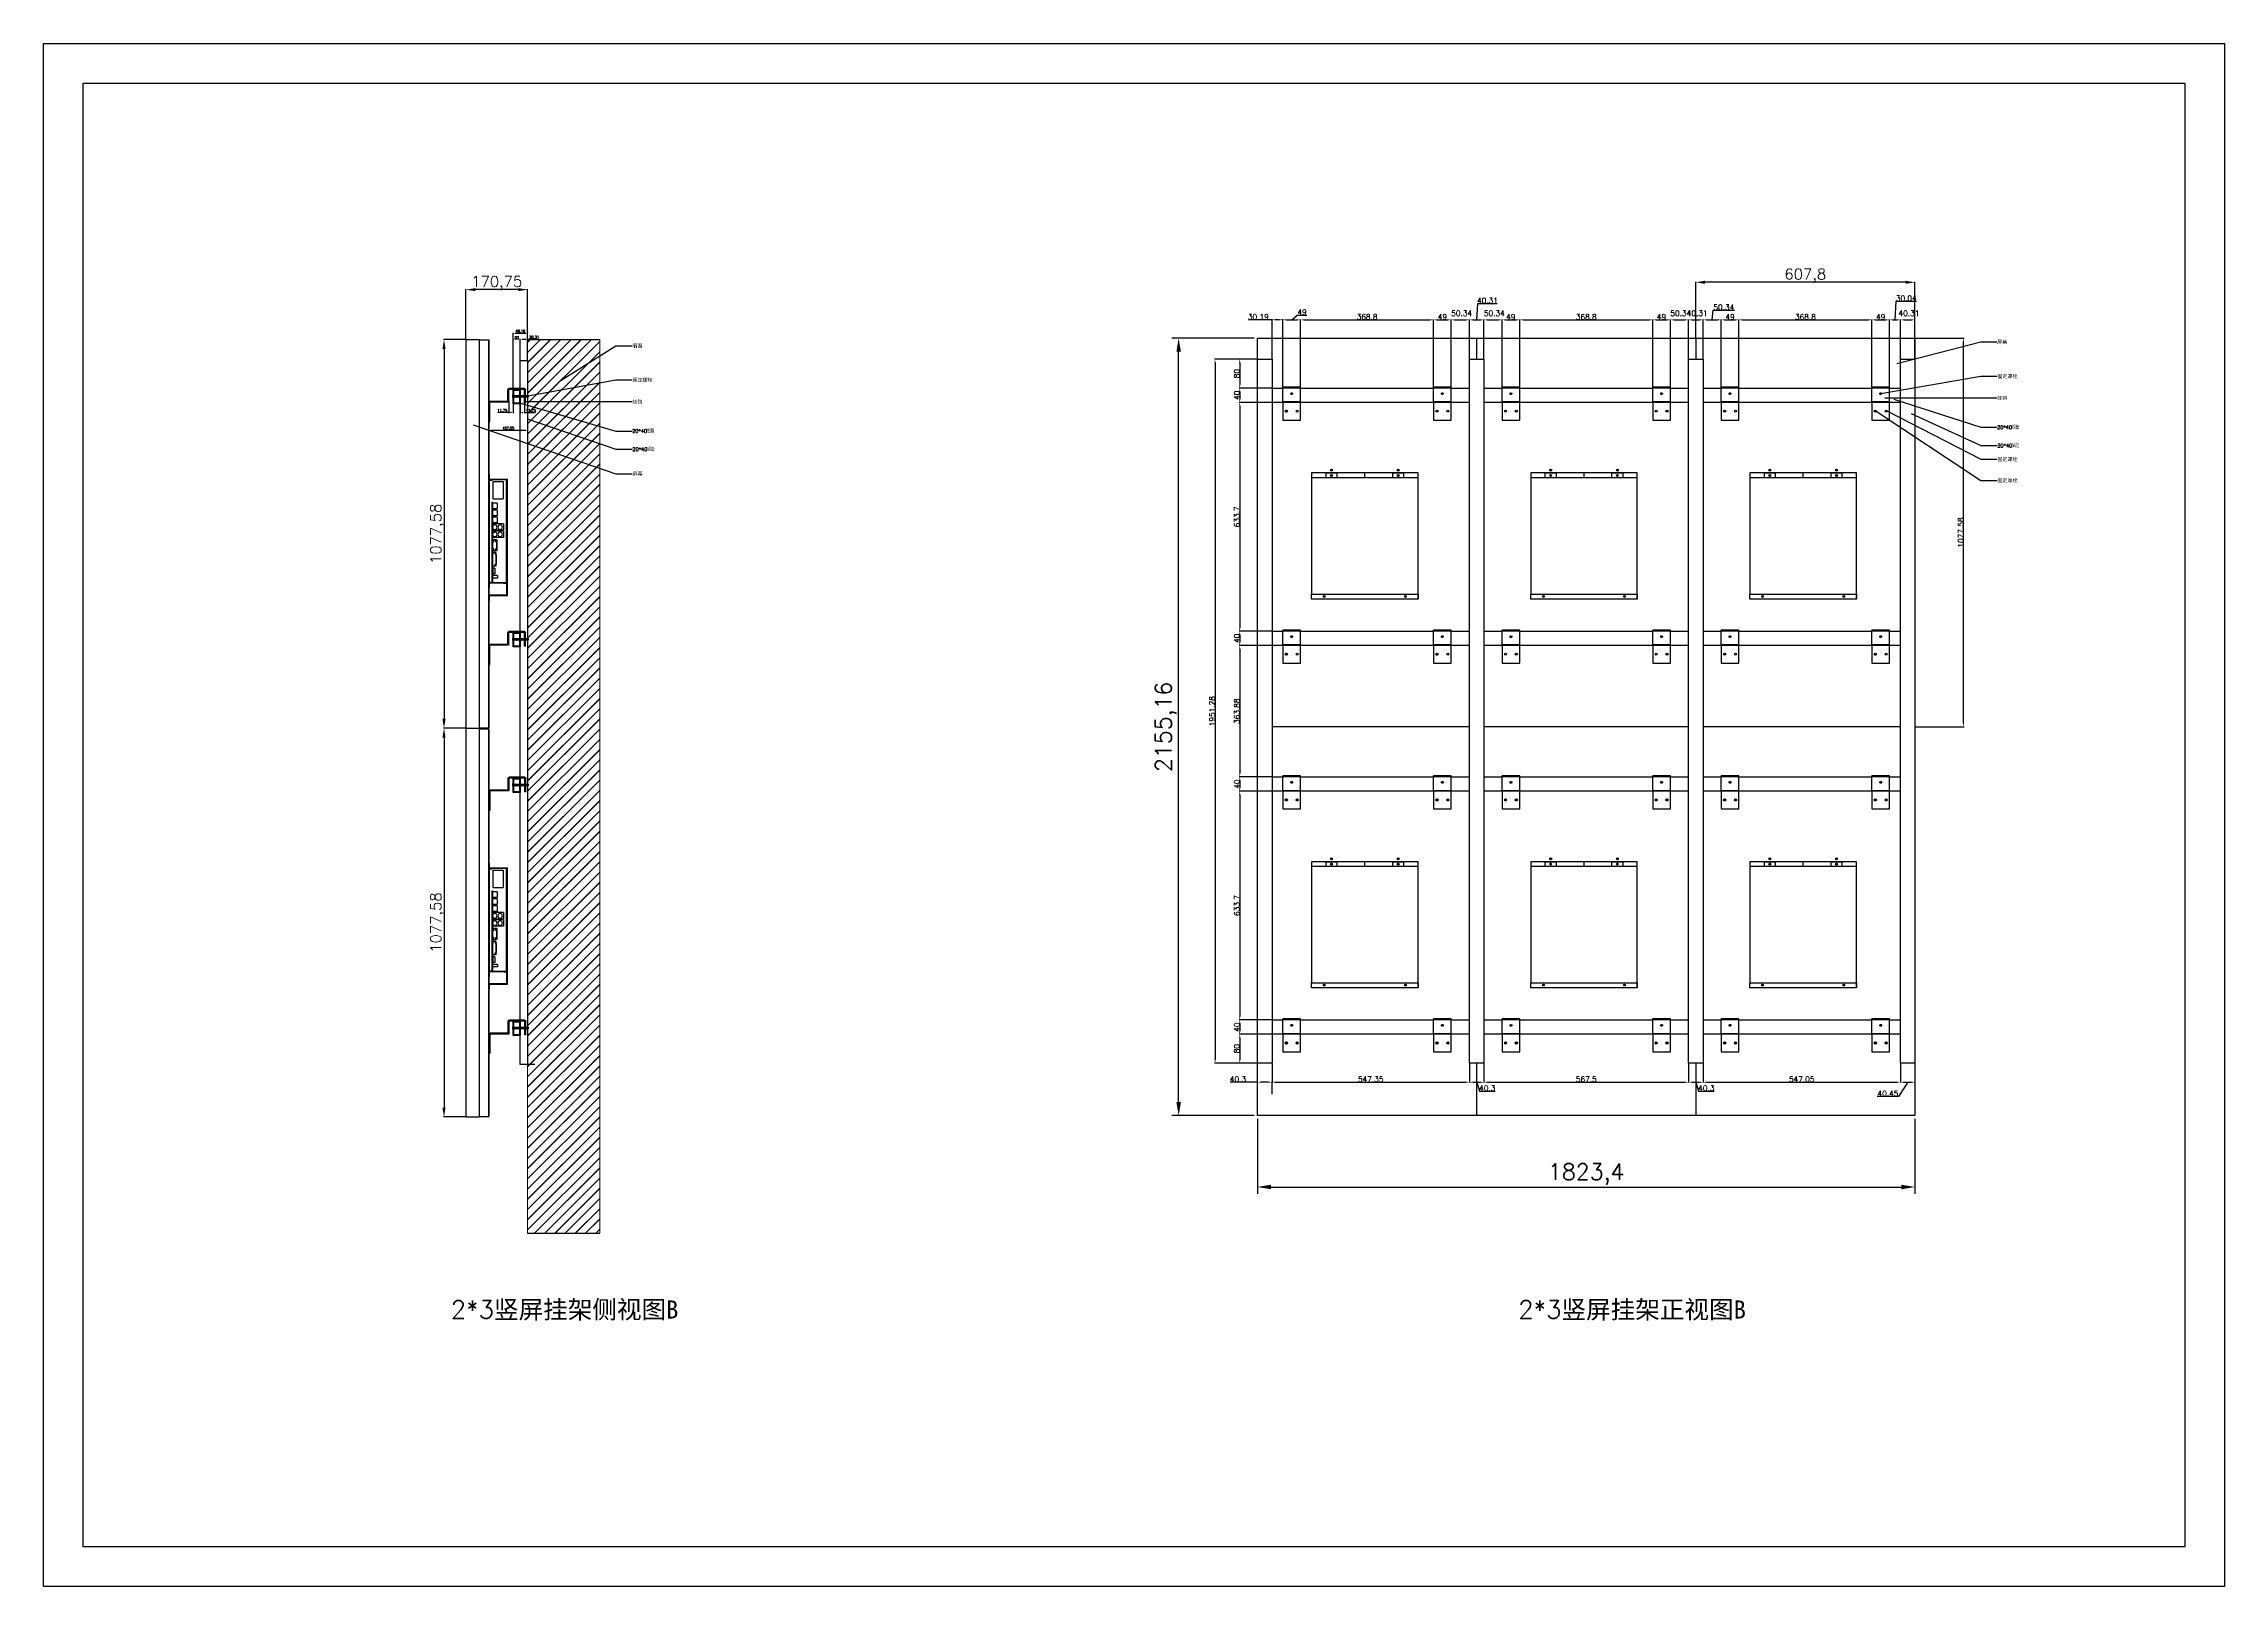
# Model space of a CAD drawing. Header units: millimetres. Extents: x -207 to 14821, y -6397 to 3639.
# Drawn here: x 8773 to 14821, y -638 to 3639 of the extents above; entities that cross this region are included whole.
import ezdxf

# ---------------------------------------------------------------- set-up
doc = ezdxf.new("R2010")
doc.units = ezdxf.units.MM
doc.linetypes.add('HIDDEN', pattern=[0.375, 0.25, -0.125])
for name, color, linetype in [('02___PRT_ALL_AXES', 7, 'Continuous'), ('06___PRT_ALL_SURFS', 7, 'Continuous'), ('DEFAULT_2', 8, 'HIDDEN'), ('图框', 7, 'Continuous')]:
    doc.layers.add(name, color=color, linetype=linetype)
doc.layers.add('dim（尺寸标注）', color=4, linetype='Continuous', lineweight=13)
doc.layers.add('粗实线', color=7, linetype='Continuous', lineweight=25)
doc.styles.get("Standard").update_dxf_attribs({"font": 'txt', "bigfont": 'gbcbig.shx'})
doc.dimstyles.new('1-15', dxfattribs={"dimscale": 15, "dimtxt": 3, "dimasz": 2.5, "dimexe": 1.25, "dimexo": 0.625, "dimtad": 1, "dimtxsty": 'Standard', "dimcen": 2.5, "dimclrd": 4, "dimclre": 4, "dimclrt": 4, "dimadec": 0, "dimazin": 0, "dimtfac": 1, "dimtmove": 0, "dimatfit": 3, "dimfxl": 100, "dimfxlon": 1, "dimtfillclr": 4, "dimarcsym": 0})
doc.dimstyles.new('ISO-25', dxfattribs={"dimtxt": 7, "dimasz": 5, "dimexe": 1.25, "dimexo": 0.625, "dimtad": 1, "dimtxsty": 'Standard', "dimcen": 2.5, "dimclrd": 4, "dimclre": 4, "dimclrt": 4, "dimadec": 0, "dimazin": 0, "dimtfac": 1, "dimtmove": 0, "dimatfit": 3, "dimfxl": 1, "dimarcsym": 0})
doc.dimstyles.new('副本 ISO-25', dxfattribs={"dimtxt": 15, "dimasz": 10, "dimexe": 1.25, "dimexo": 0.625, "dimtad": 1, "dimdsep": 46, "dimtxsty": 'Standard', "dimcen": 2.5, "dimclrd": 4, "dimclre": 4, "dimclrt": 4, "dimadec": 0, "dimazin": 0, "dimtfac": 1, "dimtmove": 0, "dimatfit": 3, "dimfxl": 1, "dimarcsym": 0})

# ---------------------------------------------------------------- blocks, each defined once
blk = doc.blocks.new('hgdhgfdgdhgf')
at = {"color": 3, "linetype": 'Continuous'}
for p, q in [((-21740.9, 10464.5), (-21697.8, 10464.5)), ((-21740.9, 10464.5), (-21740.9, 10462)), ((-21697.8, 10464.5), (-21697.8, 10462)), ((-21743.6, 10461.8), (-21741.1, 10461.8)), ((-21743.6, 10424.5), (-21743.6, 10461.8)), ((-21743.6, 10424.5), (-21741.1, 10424.5)), ((-21741.1, 10424.5), (-21741.1, 10461.8)), ((-21740.9, 10462), (-21697.8, 10462)), ((-21695.1, 10461.8), (-21697.6, 10461.8)), ((-21697.6, 10429.2), (-21697.6, 10461.8)), ((-21697.6, 10429.2), (-21695.1, 10429.2)), ((-21695.1, 10429.2), (-21695.1, 10461.8)), ((-21694.9, 10429), (-21645.3, 10429)), ((-21694.9, 10426.5), (-21694.9, 10429)), ((-21694.9, 10426.5), (-21645.3, 10426.5)), ((-21645.3, 10429), (-21645.3, 10426.5)), ((-21642.6, 10426.3), (-21645.1, 10426.3)), ((-21645.1, 10373), (-21645.1, 10426.3))]:
    blk.add_line(p, q, dxfattribs=at)
for centre, radius, start, end in [((-21740.9, 10461.8), 2.7, 90, 180), ((-21697.8, 10461.8), 2.7, 0, 90), ((-21740.9, 10461.8), 0.2, 90, 180), ((-21697.8, 10461.8), 0.2, 0, 90), ((-21694.9, 10429.2), 2.7, 180, 270), ((-21694.9, 10429.2), 0.2, 180, 270), ((-21645.3, 10426.3), 2.7, 0, 90), ((-21645.3, 10426.3), 0.2, 0, 90)]:
    blk.add_arc(centre, radius, start, end, dxfattribs=at)
at = {"layer": '02___PRT_ALL_AXES', "color": 3, "linetype": 'Continuous'}
blk.add_line((-21642.6, 10373), (-21645.1, 10373), dxfattribs=at)
at = {"layer": '粗实线', "color": 3}
blk.add_line((-21642.6, 10426.3), (-21642.6, 10373), dxfattribs=at)
blk = doc.blocks.new('hgfdhhgh')
at = {"layer": '粗实线'}
for p in [(87.4, 302.1), (87.4, -371.6)]:
    blk.add_blockref('hgdhgfdgdhgf', p, dxfattribs=at)
blk = doc.blocks.new('gfsdgfgfsgg')
at = {"layer": '粗实线', "color": 1}
for p, q in [((-8243.3, 7890.3), (-8243.3, 7930.3)), ((-8243.3, 7930.3), (-8223.3, 7930.3)), ((-8241.3, 7892.3), (-8241.3, 7928.3)), ((-8241.3, 7928.3), (-8225.3, 7928.3)), ((-8225.3, 7928.3), (-8225.3, 7892.3)), ((-8223.3, 7930.3), (-8223.3, 7890.3)), ((-8223.3, 7890.3), (-8243.3, 7890.3)), ((-8225.3, 7892.3), (-8241.3, 7892.3))]:
    blk.add_line(p, q, dxfattribs=at)
blk = doc.blocks.new('*D12')
at = {"layer": 'Defpoints', "color": 0}
for p in [(9945.3, 2818.8), (9883.4, 1741.3), (9945.3, 1741.3)]:
    blk.add_point(p, dxfattribs=at)
at = {"layer": 'dim（尺寸标注）', "color": 4, "lineweight": -2}
for p, q in [((9944.7, 2818.8), (9882.1, 2818.8)), ((9883.4, 2792.8), (9883.4, 1767.3)), ((9944.7, 1741.3), (9882.1, 1741.3))]:
    blk.add_line(p, q, dxfattribs=at)
at = {"layer": 'dim（尺寸标注）', "color": 4}
for points in [[(9879, 2792.8), (9887.7, 2792.8), (9883.4, 2818.8)], [(9879, 1767.3), (9887.7, 1767.3), (9883.4, 1741.3)]]:
    blk.add_solid(points, dxfattribs=at)
at = {"layer": 'dim（尺寸标注）', "color": 4, "lineweight": 13, "insert": (9865.2, 2280.1), "char_height": 30, "attachment_point": 5, "rotation": 90}
blk.add_mtext('1077,58', dxfattribs=at)
blk = doc.blocks.new('*D13')
at = {"layer": 'Defpoints', "color": 0}
for p in [(9944.3, 2957.1), (9944.3, 2818.8), (10115.1, 2818.8)]:
    blk.add_point(p, dxfattribs=at)
at = {"layer": 'dim（尺寸标注）', "color": 4, "lineweight": -2}
for p, q in [((9944.3, 2819.5), (9944.3, 2958.4)), ((10089.1, 2957.1), (9970.3, 2957.1)), ((10115.1, 2819.5), (10115.1, 2958.4))]:
    blk.add_line(p, q, dxfattribs=at)
at = {"layer": 'dim（尺寸标注）', "color": 4}
for points in [[(9970.3, 2961.4), (9970.3, 2952.8), (9944.3, 2957.1)], [(10089.1, 2961.4), (10089.1, 2952.8), (10115.1, 2957.1)]]:
    blk.add_solid(points, dxfattribs=at)
at = {"layer": 'dim（尺寸标注）', "color": 4, "lineweight": 13, "insert": (10029.7, 2975.2), "char_height": 30, "attachment_point": 5}
blk.add_mtext('170,75', dxfattribs=at)
blk = doc.blocks.new('*D14')
at = {"layer": 'Defpoints', "color": 0}
for p in [(9945.3, 1741.3), (9883.4, 663.7), (9945.3, 663.7)]:
    blk.add_point(p, dxfattribs=at)
at = {"layer": 'dim（尺寸标注）', "color": 4, "lineweight": -2}
for p, q in [((9944.7, 1741.3), (9882.1, 1741.3)), ((9883.4, 1715.3), (9883.4, 689.7)), ((9944.7, 663.7), (9882.1, 663.7))]:
    blk.add_line(p, q, dxfattribs=at)
at = {"layer": 'dim（尺寸标注）', "color": 4}
for points in [[(9879, 1715.3), (9887.7, 1715.3), (9883.4, 1741.3)], [(9879, 689.7), (9887.7, 689.7), (9883.4, 663.7)]]:
    blk.add_solid(points, dxfattribs=at)
at = {"layer": 'dim（尺寸标注）', "color": 4, "lineweight": 13, "insert": (9865.2, 1202.5), "char_height": 30, "attachment_point": 5, "rotation": 90}
blk.add_mtext('1077,58', dxfattribs=at)
blk = doc.blocks.new('*D21')
at = {"color": 4, "lineweight": -2}
for p, q in [((10074.8, 2681), (10074.8, 2837.5)), ((10079.8, 2836.2), (10109.9, 2836.2)), ((10114.9, 2761), (10114.9, 2837.5))]:
    blk.add_line(p, q, dxfattribs=at)
at = {"color": 4}
for points in [[(10079.8, 2837), (10079.8, 2835.4), (10074.8, 2836.2)], [(10109.9, 2837), (10109.9, 2835.4), (10114.9, 2836.2)]]:
    blk.add_solid(points, dxfattribs=at)
at = {"layer": 'Defpoints', "color": 0}
for p in [(10114.9, 2836.2), (10114.9, 2760.4), (10074.8, 2680.4)]:
    blk.add_point(p, dxfattribs=at)
at = {"color": 4, "insert": (10094.9, 2840.9), "char_height": 7, "attachment_point": 5}
blk.add_mtext('40,16', dxfattribs=at)
blk = doc.blocks.new('*D15')
at = {"color": 4, "lineweight": -2}
for p, q in [((10074.8, 2820.3), (10074.8, 2820.9)), ((10089.8, 2819.7), (10079.8, 2819.7)), ((10094.8, 2820.3), (10094.8, 2820.9))]:
    blk.add_line(p, q, dxfattribs=at)
at = {"color": 4}
for points in [[(10079.8, 2820.5), (10079.8, 2818.8), (10074.8, 2819.7)], [(10089.8, 2820.5), (10089.8, 2818.8), (10094.8, 2819.7)]]:
    blk.add_solid(points, dxfattribs=at)
at = {"layer": 'Defpoints', "color": 0}
for p in [(10074.8, 2819.7), (10074.8, 2819.7), (10094.8, 2819.7)]:
    blk.add_point(p, dxfattribs=at)
at = {"color": 4, "insert": (10084.8, 2823.8), "char_height": 7, "attachment_point": 5}
blk.add_mtext('20', dxfattribs=at)
blk = doc.blocks.new('A')
h = blk.add_hatch()
h.set_pattern_fill('JIS_LC_20A', color=256, scale=0.05, style=0)
h.paths.add_polyline_path([(10320.9, 2364.2), (10320.9, 2359.2), (10336.9, 2359.2), (10336.9, 2364.2)])
h.paths.add_polyline_path([(10338.9, 2364.2), (10338.9, 2359.2), (10350.7, 2359.2), (10350.7, 2364.2)])
h.paths.add_polyline_path([(10360.6, 2359.2), (10360.6, 2364.2), (10353.2, 2364.2), (10353.2, 2359.2)])
for p, q in [((10317.2, 2365.2), (10318.9, 2365.2)), ((10317.2, 2365.2), (10317.2, 2358.2)), ((10317.2, 2363), (10318.9, 2363)), ((10317.2, 2360.3), (10318.9, 2360.3)), ((10318.9, 2365.2), (10318.9, 2358.2)), ((10336.9, 2364.2), (10336.9, 2359.2)), ((10338.9, 2364.2), (10338.9, 2359.2)), ((10350.7, 2364.2), (10350.7, 2359.2)), ((10353.2, 2364.2), (10353.2, 2359.2)), ((10360.6, 2364.2), (10360.6, 2359.2)), ((10318.9, 2358.2), (10317.2, 2358.2))]:
    blk.add_line(p, q)
for points in [[(10320.9, 2364.2), (10336.9, 2364.2)], [(10320.9, 2359.2), (10320.9, 2364.2)], [(10336.9, 2359.2), (10320.9, 2359.2)], [(10338.9, 2364.2), (10350.7, 2364.2)], [(10350.7, 2359.2), (10338.9, 2359.2)], [(10353.2, 2364.2), (10360.6, 2364.2)], [(10360.6, 2359.2), (10353.2, 2359.2)]]:
    blk.add_lwpolyline(points)
blk = doc.blocks.new('*D24')
at = {"color": 4, "lineweight": -2}
for p, q in [((10094.8, 2761), (10094.8, 2820.9)), ((10099.8, 2819.7), (10110.1, 2819.7)), ((10115.1, 2761), (10115.1, 2820.9)), ((10115.1, 2819.7), (10147, 2819.7))]:
    blk.add_line(p, q, dxfattribs=at)
at = {"color": 4}
for points in [[(10099.8, 2820.5), (10099.8, 2818.8), (10094.8, 2819.7)], [(10110.1, 2820.5), (10110.1, 2818.8), (10115.1, 2819.7)]]:
    blk.add_solid(points, dxfattribs=at)
at = {"layer": 'Defpoints', "color": 0}
for p in [(10115.1, 2819.7), (10094.8, 2760.4), (10115.1, 2760.4)]:
    blk.add_point(p, dxfattribs=at)
at = {"color": 4, "insert": (10133.5, 2824.4), "char_height": 7, "attachment_point": 5}
blk.add_mtext('20,31', dxfattribs=at)
blk = doc.blocks.new('*D17')
at = {"color": 4, "lineweight": -2}
for p, q in [((10063, 2616.1), (10032.3, 2616.1)), ((10063, 2647.6), (10063, 2614.9)), ((10069.8, 2616.1), (10068, 2616.1)), ((10074.8, 2640.4), (10074.8, 2614.9))]:
    blk.add_line(p, q, dxfattribs=at)
at = {"color": 4}
for points in [[(10068, 2617), (10068, 2615.3), (10063, 2616.1)], [(10069.8, 2617), (10069.8, 2615.3), (10074.8, 2616.1)]]:
    blk.add_solid(points, dxfattribs=at)
at = {"layer": 'Defpoints', "color": 0}
for p in [(10063, 2648.2), (10063, 2616.1), (10074.8, 2641)]:
    blk.add_point(p, dxfattribs=at)
at = {"color": 4, "insert": (10045.1, 2620.8), "char_height": 7, "attachment_point": 5}
blk.add_mtext('11,75', dxfattribs=at)
blk = doc.blocks.new('*D18')
at = {"color": 4, "lineweight": -2}
for p, q in [((10008, 2591.4), (10008, 2565.8)), ((10013, 2567.1), (10110.1, 2567.1)), ((10115.1, 2597.4), (10115.1, 2565.8))]:
    blk.add_line(p, q, dxfattribs=at)
at = {"color": 4}
for points in [[(10013, 2567.9), (10013, 2566.3), (10008, 2567.1)], [(10110.1, 2567.9), (10110.1, 2566.3), (10115.1, 2567.1)]]:
    blk.add_solid(points, dxfattribs=at)
at = {"layer": 'Defpoints', "color": 0}
for p in [(10008, 2592), (10115.1, 2598), (10115.1, 2567.1)]:
    blk.add_point(p, dxfattribs=at)
at = {"color": 4, "insert": (10061.5, 2571.8), "char_height": 7, "attachment_point": 5}
blk.add_mtext('107,05', dxfattribs=at)
blk = doc.blocks.new('*D19')
at = {"color": 4, "lineweight": -2}
for p, q in [((10094.8, 2640.4), (10094.8, 2614.9)), ((10099.8, 2616.1), (10101.5, 2616.1)), ((10106.5, 2642.9), (10106.5, 2614.9)), ((10106.5, 2616.1), (10137.3, 2616.1))]:
    blk.add_line(p, q, dxfattribs=at)
at = {"color": 4}
for points in [[(10099.8, 2617), (10099.8, 2615.3), (10094.8, 2616.1)], [(10101.5, 2617), (10101.5, 2615.3), (10106.5, 2616.1)]]:
    blk.add_solid(points, dxfattribs=at)
at = {"layer": 'Defpoints', "color": 0}
for p in [(10094.8, 2641), (10106.5, 2643.5), (10106.5, 2616.1)]:
    blk.add_point(p, dxfattribs=at)
at = {"color": 4, "insert": (10124.4, 2620.8), "char_height": 7, "attachment_point": 5}
blk.add_mtext('11,75', dxfattribs=at)
blk = doc.blocks.new('hgfdhgdhgd')
at = {"color": 3, "linetype": 'Continuous'}
for p, q in [((-21144.3, 10464.5), (-21193.3, 10464.5)), ((-21193.3, 10424.5), (-21193.3, 10464.5)), ((-21144.3, 10424.5), (-21144.3, 10464.5)), ((-21144.3, 10462), (-21193.3, 10462)), ((-21193.3, 10424.5), (-21144.3, 10424.5))]:
    blk.add_line(p, q, dxfattribs=at)
at = {"color": 7, "linetype": 'Continuous'}
for p, q in [((-21193.3, 10424.5), (-21193.3, 10373)), ((-21144.3, 10373), (-21144.3, 10424.5))]:
    blk.add_line(p, q, dxfattribs=at)
at = {"layer": '02___PRT_ALL_AXES', "color": 7, "linetype": 'Continuous'}
blk.add_line((-21193.3, 10373), (-21144.3, 10373), dxfattribs=at)
at = {"layer": '02___PRT_ALL_AXES', "color": 3, "linetype": 'Continuous'}
blk.add_circle((-21168.8, 10446.7), 2.1, dxfattribs=at)
at = {"layer": '02___PRT_ALL_AXES', "color": 7, "linetype": 'Continuous'}
for centre in [(-21183.8, 10398), (-21153.8, 10398)]:
    blk.add_circle(centre, 3, dxfattribs=at)
at = {"layer": 'DEFAULT_2', "color": 8, "linetype": 'HIDDEN'}
blk.add_circle((-21168.8, 10446.7), 2.5, dxfattribs=at)
blk = doc.blocks.new('*D37')
at = {"layer": 'Defpoints', "color": 0}
for p in [(13354.8, 2977.4), (13354.8, 2822.6), (13962.6, 2822.6)]:
    blk.add_point(p, dxfattribs=at)
at = {"layer": 'dim（尺寸标注）', "color": 4, "lineweight": -2}
for p, q in [((13354.8, 2823.2), (13354.8, 2978.7)), ((13936.6, 2977.4), (13380.8, 2977.4)), ((13962.6, 2823.2), (13962.6, 2978.7))]:
    blk.add_line(p, q, dxfattribs=at)
at = {"layer": 'dim（尺寸标注）', "color": 4}
for points in [[(13380.8, 2981.8), (13380.8, 2973.1), (13354.8, 2977.4)], [(13936.6, 2981.8), (13936.6, 2973.1), (13962.6, 2977.4)]]:
    blk.add_solid(points, dxfattribs=at)
at = {"layer": 'dim（尺寸标注）', "color": 4, "lineweight": 13, "insert": (13658.7, 2995.6), "char_height": 30, "attachment_point": 5}
blk.add_mtext('607,8', dxfattribs=at)
blk = doc.blocks.new('*D40')
at = {"color": 4, "lineweight": -2}
for p, q in [((12130, 2822.6), (11902.1, 2822.6)), ((11920.8, 704.9), (11920.8, 2785.1)), ((12130, 667.4), (11902.1, 667.4))]:
    blk.add_line(p, q, dxfattribs=at)
at = {"color": 4}
for points in [[(11914.6, 2785.1), (11927.1, 2785.1), (11920.8, 2822.6)], [(11914.6, 704.9), (11927.1, 704.9), (11920.8, 667.4)]]:
    blk.add_solid(points, dxfattribs=at)
at = {"layer": 'Defpoints', "color": 0}
for p in [(11920.8, 2822.6), (12139.4, 2822.6), (12139.4, 667.4)]:
    blk.add_point(p, dxfattribs=at)
at = {"color": 4, "insert": (11885.2, 1745), "char_height": 45, "attachment_point": 5, "rotation": 90}
blk.add_mtext('2155,16', dxfattribs=at)
blk = doc.blocks.new('*D41')
at = {"color": 4, "lineweight": -2}
for p, q in [((12139.4, 658), (12139.4, 450.7)), ((13962.8, 658), (13962.8, 450.7)), ((12176.9, 469.4), (13925.3, 469.4))]:
    blk.add_line(p, q, dxfattribs=at)
at = {"color": 4}
for points in [[(12176.9, 475.7), (12176.9, 463.2), (12139.4, 469.4)], [(13925.3, 475.7), (13925.3, 463.2), (13962.8, 469.4)]]:
    blk.add_solid(points, dxfattribs=at)
at = {"layer": 'Defpoints', "color": 0}
for p in [(12139.4, 667.4), (13962.8, 667.4), (13962.8, 469.4)]:
    blk.add_point(p, dxfattribs=at)
at = {"color": 4, "insert": (13051.1, 505), "char_height": 45, "attachment_point": 5}
blk.add_mtext('1823,4', dxfattribs=at)
blk = doc.blocks.new('SHU')
at = {"color": 2}
for p, q in [((2817.7, 2460.5), (2858, 2460.5)), ((2817.7, 509.2), (2817.7, 2460.5)), ((2858, 2460.5), (2858, 509.2)), ((2858, 509.2), (2817.7, 509.2))]:
    blk.add_line(p, q, dxfattribs=at)
blk = doc.blocks.new('*D44')
at = {"color": 4, "lineweight": -2}
for p, q in [((13963.4, 2822.6), (14099, 2822.6)), ((14097.8, 1755), (14097.8, 2812.6)), ((13964, 1745), (14099, 1745))]:
    blk.add_line(p, q, dxfattribs=at)
at = {"color": 4}
for points in [[(14096.1, 2812.6), (14099.5, 2812.6), (14097.8, 2822.6)], [(14096.1, 1755), (14099.5, 1755), (14097.8, 1745)]]:
    blk.add_solid(points, dxfattribs=at)
at = {"layer": 'Defpoints', "color": 0}
for p in [(13962.8, 2822.6), (14097.8, 2822.6), (13963.4, 1745)]:
    blk.add_point(p, dxfattribs=at)
at = {"color": 4, "insert": (14089.7, 2283.8), "char_height": 15, "attachment_point": 5, "rotation": 90}
blk.add_mtext('1077.58', dxfattribs=at)
blk = doc.blocks.new('*D178')
at = {"color": 4, "lineweight": -2}
for p, q in [((12138.9, 2764.1), (12020.4, 2764.1)), ((12021.6, 2754.1), (12021.6, 822.8)), ((12138.9, 812.8), (12020.4, 812.8))]:
    blk.add_line(p, q, dxfattribs=at)
at = {"color": 4}
for points in [[(12020, 2754.1), (12023.3, 2754.1), (12021.6, 2764.1)], [(12020, 822.8), (12023.3, 822.8), (12021.6, 812.8)]]:
    blk.add_solid(points, dxfattribs=at)
at = {"layer": 'Defpoints', "color": 0}
for p in [(12139.5, 2764.1), (12021.6, 812.8), (12139.5, 812.8)]:
    blk.add_point(p, dxfattribs=at)
at = {"color": 4, "insert": (12013.5, 1788.4), "char_height": 15, "attachment_point": 5, "rotation": 90}
blk.add_mtext('1951.28', dxfattribs=at)
blk = doc.blocks.new('*D179')
at = {"color": 4, "lineweight": -2}
for p, q in [((12139.5, 759.9), (12063.3, 759.9)), ((12139.5, 727.2), (12139.5, 761.2)), ((12169.8, 759.9), (12149.5, 759.9)), ((12179.8, 727.2), (12179.8, 761.2))]:
    blk.add_line(p, q, dxfattribs=at)
at = {"color": 4}
for points in [[(12149.5, 761.6), (12149.5, 758.2), (12139.5, 759.9)], [(12169.8, 761.6), (12169.8, 758.2), (12179.8, 759.9)]]:
    blk.add_solid(points, dxfattribs=at)
at = {"layer": 'Defpoints', "color": 0}
for p in [(12139.5, 726.6), (12179.8, 759.9), (12179.8, 726.6)]:
    blk.add_point(p, dxfattribs=at)
at = {"color": 4, "insert": (12085.2, 768), "char_height": 15, "attachment_point": 5}
blk.add_mtext('40.3', dxfattribs=at)
blk = doc.blocks.new('*D180')
at = {"color": 4, "lineweight": -2}
for p, q in [((12179.8, 810.9), (12179.8, 758.7)), ((12189.8, 759.9), (12717.2, 759.9)), ((12727.2, 760.5), (12727.2, 761.2))]:
    blk.add_line(p, q, dxfattribs=at)
at = {"color": 4}
for points in [[(12189.8, 761.6), (12189.8, 758.2), (12179.8, 759.9)], [(12717.2, 761.6), (12717.2, 758.2), (12727.2, 759.9)]]:
    blk.add_solid(points, dxfattribs=at)
at = {"layer": 'Defpoints', "color": 0}
for p in [(12179.8, 811.6), (12727.2, 759.9), (12727.2, 759.9)]:
    blk.add_point(p, dxfattribs=at)
at = {"color": 4, "insert": (12453.5, 768), "char_height": 15, "attachment_point": 5}
blk.add_mtext('547.35', dxfattribs=at)
blk = doc.blocks.new('*D181')
at = {"color": 4, "lineweight": -2}
for p, q in [((12727.2, 812.2), (12727.2, 758.7)), ((12767.5, 812.2), (12767.5, 758.7)), ((12737.2, 759.9), (12757.5, 759.9)), ((12747.3, 759.9), (12754.7, 735.2)), ((12754.7, 735.2), (12798.5, 735.2))]:
    blk.add_line(p, q, dxfattribs=at)
at = {"color": 4}
for points in [[(12737.2, 761.6), (12737.2, 758.2), (12727.2, 759.9)], [(12757.5, 761.6), (12757.5, 758.2), (12767.5, 759.9)]]:
    blk.add_solid(points, dxfattribs=at)
at = {"layer": 'Defpoints', "color": 0}
for p in [(12727.2, 812.8), (12767.5, 812.8), (12767.5, 759.9)]:
    blk.add_point(p, dxfattribs=at)
at = {"color": 4, "insert": (12776.6, 743.4), "char_height": 15, "attachment_point": 5}
blk.add_mtext('40.3', dxfattribs=at)
blk = doc.blocks.new('*D182')
at = {"color": 4, "lineweight": -2}
for p, q in [((13335, 812.2), (13335, 758.7)), ((12767.5, 760.5), (12767.5, 761.2)), ((12777.5, 759.9), (13325, 759.9))]:
    blk.add_line(p, q, dxfattribs=at)
at = {"color": 4}
for points in [[(12777.5, 761.6), (12777.5, 758.2), (12767.5, 759.9)], [(13325, 761.6), (13325, 758.2), (13335, 759.9)]]:
    blk.add_solid(points, dxfattribs=at)
at = {"layer": 'Defpoints', "color": 0}
for p in [(13335, 812.8), (12767.5, 759.9), (13335, 759.9)]:
    blk.add_point(p, dxfattribs=at)
at = {"color": 4, "insert": (13051.2, 768), "char_height": 15, "attachment_point": 5}
blk.add_mtext('567.5', dxfattribs=at)
blk = doc.blocks.new('*D183')
at = {"color": 4, "lineweight": -2}
for p, q in [((13335, 812.2), (13335, 758.7)), ((13375.3, 812.2), (13375.3, 758.7)), ((13345, 759.9), (13365.3, 759.9)), ((13355.1, 759.9), (13362.5, 735.2)), ((13362.5, 735.2), (13406.3, 735.2))]:
    blk.add_line(p, q, dxfattribs=at)
at = {"color": 4}
for points in [[(13345, 761.6), (13345, 758.2), (13335, 759.9)], [(13365.3, 761.6), (13365.3, 758.2), (13375.3, 759.9)]]:
    blk.add_solid(points, dxfattribs=at)
at = {"layer": 'Defpoints', "color": 0}
for p in [(13335, 812.8), (13375.3, 812.8), (13375.3, 759.9)]:
    blk.add_point(p, dxfattribs=at)
at = {"color": 4, "insert": (13384.4, 743.4), "char_height": 15, "attachment_point": 5}
blk.add_mtext('40.3', dxfattribs=at)
blk = doc.blocks.new('*D160')
at = {"color": 4, "lineweight": -2}
for p, q in [((13375.3, 812.2), (13375.3, 758.7)), ((13922.3, 812.2), (13922.3, 758.7)), ((13385.3, 759.9), (13912.3, 759.9))]:
    blk.add_line(p, q, dxfattribs=at)
at = {"color": 4}
for points in [[(13385.3, 761.6), (13385.3, 758.2), (13375.3, 759.9)], [(13912.3, 761.6), (13912.3, 758.2), (13922.3, 759.9)]]:
    blk.add_solid(points, dxfattribs=at)
at = {"layer": 'Defpoints', "color": 0}
for p in [(13375.3, 812.8), (13922.3, 812.8), (13922.3, 759.9)]:
    blk.add_point(p, dxfattribs=at)
at = {"color": 4, "insert": (13648.8, 768), "char_height": 15, "attachment_point": 5}
blk.add_mtext('547.05', dxfattribs=at)
blk = doc.blocks.new('*D161')
at = {"color": 4, "lineweight": -2}
for p, q in [((13922.3, 812.2), (13922.3, 758.7)), ((13962.8, 812.2), (13962.8, 758.7)), ((13942.6, 759.9), (13917.2, 720.6)), ((13932.3, 759.9), (13952.8, 759.9)), ((13917.2, 720.6), (13858.4, 720.6))]:
    blk.add_line(p, q, dxfattribs=at)
at = {"color": 4}
for points in [[(13932.3, 761.6), (13932.3, 758.2), (13922.3, 759.9)], [(13952.8, 761.6), (13952.8, 758.2), (13962.8, 759.9)]]:
    blk.add_solid(points, dxfattribs=at)
at = {"layer": 'Defpoints', "color": 0}
for p in [(13922.3, 812.8), (13962.8, 812.8), (13962.8, 759.9)]:
    blk.add_point(p, dxfattribs=at)
at = {"color": 4, "insert": (13887.8, 728.7), "char_height": 15, "attachment_point": 5}
blk.add_mtext('40.45', dxfattribs=at)
blk = doc.blocks.new('*D159')
at = {"color": 4, "lineweight": -2}
for p, q in [((12138.9, 2764.1), (12089, 2764.1)), ((12090.2, 2754.1), (12090.2, 2694.1)), ((12179.2, 2684.1), (12089, 2684.1))]:
    blk.add_line(p, q, dxfattribs=at)
at = {"color": 4}
for points in [[(12088.5, 2754.1), (12091.9, 2754.1), (12090.2, 2764.1)], [(12088.5, 2694.1), (12091.9, 2694.1), (12090.2, 2684.1)]]:
    blk.add_solid(points, dxfattribs=at)
at = {"layer": 'Defpoints', "color": 0}
for p in [(12139.5, 2764.1), (12090.2, 2684.1), (12179.8, 2684.1)]:
    blk.add_point(p, dxfattribs=at)
at = {"color": 4, "insert": (12082.1, 2724.1), "char_height": 15, "attachment_point": 5, "rotation": 90}
blk.add_mtext('80', dxfattribs=at)
blk = doc.blocks.new('*D162')
at = {"color": 4, "lineweight": -2}
for p, q in [((12179.2, 2684.1), (12089, 2684.1)), ((12090.2, 2674.1), (12090.2, 2654.1)), ((12179.2, 2644.1), (12089, 2644.1))]:
    blk.add_line(p, q, dxfattribs=at)
at = {"color": 4}
for points in [[(12088.5, 2674.1), (12091.9, 2674.1), (12090.2, 2684.1)], [(12088.5, 2654.1), (12091.9, 2654.1), (12090.2, 2644.1)]]:
    blk.add_solid(points, dxfattribs=at)
at = {"layer": 'Defpoints', "color": 0}
for p in [(12179.8, 2684.1), (12090.2, 2644.1), (12179.8, 2644.1)]:
    blk.add_point(p, dxfattribs=at)
at = {"color": 4, "insert": (12082.1, 2664.1), "char_height": 15, "attachment_point": 5, "rotation": 90}
blk.add_mtext('40', dxfattribs=at)
blk = doc.blocks.new('*D163')
at = {"color": 4, "lineweight": -2}
for p, q in [((12179.2, 2644.1), (12089, 2644.1)), ((12090.2, 2634.1), (12090.2, 2020.4)), ((12179.2, 2010.4), (12089, 2010.4))]:
    blk.add_line(p, q, dxfattribs=at)
at = {"color": 4}
for points in [[(12088.5, 2634.1), (12091.9, 2634.1), (12090.2, 2644.1)], [(12088.5, 2020.4), (12091.9, 2020.4), (12090.2, 2010.4)]]:
    blk.add_solid(points, dxfattribs=at)
at = {"layer": 'Defpoints', "color": 0}
for p in [(12179.8, 2644.1), (12090.2, 2010.4), (12179.8, 2010.4)]:
    blk.add_point(p, dxfattribs=at)
at = {"color": 4, "insert": (12082.1, 2327.2), "char_height": 15, "attachment_point": 5, "rotation": 90}
blk.add_mtext('633.7', dxfattribs=at)
blk = doc.blocks.new('*D164')
at = {"color": 4, "lineweight": -2}
for p, q in [((12179.2, 2010.4), (12089, 2010.4)), ((12090.2, 2000.4), (12090.2, 1980.4)), ((12179.2, 1970.4), (12089, 1970.4))]:
    blk.add_line(p, q, dxfattribs=at)
at = {"color": 4}
for points in [[(12088.5, 2000.4), (12091.9, 2000.4), (12090.2, 2010.4)], [(12088.5, 1980.4), (12091.9, 1980.4), (12090.2, 1970.4)]]:
    blk.add_solid(points, dxfattribs=at)
at = {"layer": 'Defpoints', "color": 0}
for p in [(12179.8, 2010.4), (12090.2, 1970.4), (12179.8, 1970.4)]:
    blk.add_point(p, dxfattribs=at)
at = {"color": 4, "insert": (12082.1, 1990.4), "char_height": 15, "attachment_point": 5, "rotation": 90}
blk.add_mtext('40', dxfattribs=at)
blk = doc.blocks.new('*D165')
at = {"color": 4, "lineweight": -2}
for p, q in [((12179.2, 1970.4), (12089, 1970.4)), ((12090.2, 1960.4), (12090.2, 1616.5)), ((12179.2, 1606.5), (12089, 1606.5))]:
    blk.add_line(p, q, dxfattribs=at)
at = {"color": 4}
for points in [[(12088.5, 1960.4), (12091.9, 1960.4), (12090.2, 1970.4)], [(12088.5, 1616.5), (12091.9, 1616.5), (12090.2, 1606.5)]]:
    blk.add_solid(points, dxfattribs=at)
at = {"layer": 'Defpoints', "color": 0}
for p in [(12179.8, 1970.4), (12090.2, 1606.5), (12179.8, 1606.5)]:
    blk.add_point(p, dxfattribs=at)
at = {"color": 4, "insert": (12082.1, 1788.4), "char_height": 15, "attachment_point": 5, "rotation": 90}
blk.add_mtext('363.88', dxfattribs=at)
blk = doc.blocks.new('*D166')
at = {"color": 4, "lineweight": -2}
for p, q in [((12179.2, 1606.5), (12089, 1606.5)), ((12090.2, 1596.5), (12090.2, 1576.5)), ((12179.2, 1566.5), (12089, 1566.5))]:
    blk.add_line(p, q, dxfattribs=at)
at = {"color": 4}
for points in [[(12088.5, 1596.5), (12091.9, 1596.5), (12090.2, 1606.5)], [(12088.5, 1576.5), (12091.9, 1576.5), (12090.2, 1566.5)]]:
    blk.add_solid(points, dxfattribs=at)
at = {"layer": 'Defpoints', "color": 0}
for p in [(12179.8, 1606.5), (12090.2, 1566.5), (12179.8, 1566.5)]:
    blk.add_point(p, dxfattribs=at)
at = {"color": 4, "insert": (12082.1, 1586.5), "char_height": 15, "attachment_point": 5, "rotation": 90}
blk.add_mtext('40', dxfattribs=at)
blk = doc.blocks.new('*D167')
at = {"color": 4, "lineweight": -2}
for p, q in [((12179.2, 1566.5), (12089, 1566.5)), ((12090.2, 1556.5), (12090.2, 942.8)), ((12179.1, 932.8), (12089, 932.8))]:
    blk.add_line(p, q, dxfattribs=at)
at = {"color": 4}
for points in [[(12088.5, 1556.5), (12091.9, 1556.5), (12090.2, 1566.5)], [(12088.5, 942.8), (12091.9, 942.8), (12090.2, 932.8)]]:
    blk.add_solid(points, dxfattribs=at)
at = {"layer": 'Defpoints', "color": 0}
for p in [(12179.8, 1566.5), (12090.2, 932.8), (12179.7, 932.8)]:
    blk.add_point(p, dxfattribs=at)
at = {"color": 4, "insert": (12082.1, 1249.7), "char_height": 15, "attachment_point": 5, "rotation": 90}
blk.add_mtext('633.7', dxfattribs=at)
blk = doc.blocks.new('*D168')
at = {"color": 4, "lineweight": -2}
for p, q in [((12179.2, 932.8), (12089, 932.8)), ((12090.2, 922.8), (12090.2, 902.8)), ((12179.2, 892.8), (12089, 892.8))]:
    blk.add_line(p, q, dxfattribs=at)
at = {"color": 4}
for points in [[(12088.5, 922.8), (12091.9, 922.8), (12090.2, 932.8)], [(12088.5, 902.8), (12091.9, 902.8), (12090.2, 892.8)]]:
    blk.add_solid(points, dxfattribs=at)
at = {"layer": 'Defpoints', "color": 0}
for p in [(12179.8, 932.8), (12090.2, 892.8), (12179.8, 892.8)]:
    blk.add_point(p, dxfattribs=at)
at = {"color": 4, "insert": (12082.1, 912.8), "char_height": 15, "attachment_point": 5, "rotation": 90}
blk.add_mtext('40', dxfattribs=at)
blk = doc.blocks.new('*D169')
at = {"color": 4, "lineweight": -2}
for p, q in [((12179.1, 892.8), (12089, 892.8)), ((12090.2, 882.8), (12090.2, 822.8)), ((12179.2, 812.8), (12089, 812.8))]:
    blk.add_line(p, q, dxfattribs=at)
at = {"color": 4}
for points in [[(12088.5, 882.8), (12091.9, 882.8), (12090.2, 892.8)], [(12088.5, 822.8), (12091.9, 822.8), (12090.2, 812.8)]]:
    blk.add_solid(points, dxfattribs=at)
at = {"layer": 'Defpoints', "color": 0}
for p in [(12179.7, 892.8), (12090.2, 812.8), (12179.8, 812.8)]:
    blk.add_point(p, dxfattribs=at)
at = {"color": 4, "insert": (12082.1, 852.8), "char_height": 15, "attachment_point": 5, "rotation": 90}
blk.add_mtext('80', dxfattribs=at)
blk = doc.blocks.new('*D170')
at = {"color": 4, "lineweight": -2}
for p, q in [((12179.8, 2873.5), (12114.8, 2873.5)), ((12179.8, 2763.5), (12179.8, 2874.8)), ((12200, 2873.5), (12189.8, 2873.5)), ((12210, 2686), (12210, 2874.8))]:
    blk.add_line(p, q, dxfattribs=at)
at = {"color": 4}
for points in [[(12189.8, 2875.2), (12189.8, 2871.9), (12179.8, 2873.5)], [(12200, 2875.2), (12200, 2871.9), (12210, 2873.5)]]:
    blk.add_solid(points, dxfattribs=at)
at = {"layer": 'Defpoints', "color": 0}
for p in [(12210, 2873.5), (12179.8, 2762.8), (12210, 2685.3)]:
    blk.add_point(p, dxfattribs=at)
at = {"color": 4, "insert": (12141.7, 2881.7), "char_height": 15, "attachment_point": 5}
blk.add_mtext('30.19', dxfattribs=at)
blk = doc.blocks.new('*D171')
at = {"color": 4, "lineweight": -2}
for p, q in [((12210, 2686), (12210, 2874.6)), ((12220, 2873.3), (12249, 2873.3)), ((12234.5, 2873.3), (12249.9, 2886.5)), ((12249.9, 2886.5), (12276.2, 2886.5)), ((12259, 2686), (12259, 2874.6))]:
    blk.add_line(p, q, dxfattribs=at)
at = {"color": 4}
for points in [[(12220, 2875), (12220, 2871.7), (12210, 2873.3)], [(12249, 2875), (12249, 2871.7), (12259, 2873.3)]]:
    blk.add_solid(points, dxfattribs=at)
at = {"layer": 'Defpoints', "color": 0}
for p in [(12259, 2873.3), (12210, 2685.3), (12259, 2685.3)]:
    blk.add_point(p, dxfattribs=at)
at = {"color": 4, "insert": (12263, 2894.6), "char_height": 15, "attachment_point": 5}
blk.add_mtext('49', dxfattribs=at)
blk = doc.blocks.new('*D172')
at = {"color": 4, "lineweight": -2}
for p, q in [((12259, 2686), (12259, 2874.6)), ((12269, 2873.3), (12617.8, 2873.3)), ((12627.8, 2686), (12627.8, 2874.6))]:
    blk.add_line(p, q, dxfattribs=at)
at = {"color": 4}
for points in [[(12269, 2875), (12269, 2871.7), (12259, 2873.3)], [(12617.8, 2875), (12617.8, 2871.7), (12627.8, 2873.3)]]:
    blk.add_solid(points, dxfattribs=at)
at = {"layer": 'Defpoints', "color": 0}
for p in [(12627.8, 2873.3), (12259, 2685.3), (12627.8, 2685.3)]:
    blk.add_point(p, dxfattribs=at)
at = {"color": 4, "insert": (12443.4, 2881.5), "char_height": 15, "attachment_point": 5}
blk.add_mtext('368.8', dxfattribs=at)
blk = doc.blocks.new('*D173')
at = {"color": 4, "lineweight": -2}
for p, q in [((12627.8, 2686), (12627.8, 2874.6)), ((12637.8, 2873.3), (12666.8, 2873.3)), ((12676.8, 2686), (12676.8, 2874.6))]:
    blk.add_line(p, q, dxfattribs=at)
at = {"color": 4}
for points in [[(12637.8, 2875), (12637.8, 2871.7), (12627.8, 2873.3)], [(12666.8, 2875), (12666.8, 2871.7), (12676.8, 2873.3)]]:
    blk.add_solid(points, dxfattribs=at)
at = {"layer": 'Defpoints', "color": 0}
for p in [(12676.8, 2873.3), (12627.8, 2685.3), (12676.8, 2685.3)]:
    blk.add_point(p, dxfattribs=at)
at = {"color": 4, "insert": (12652.3, 2881.5), "char_height": 15, "attachment_point": 5}
blk.add_mtext('49', dxfattribs=at)
blk = doc.blocks.new('*D174')
at = {"color": 4, "lineweight": -2}
for p, q in [((12676.8, 2686), (12676.8, 2874.6)), ((12686.8, 2873.3), (12717.2, 2873.3)), ((12727.2, 2763.5), (12727.2, 2874.6))]:
    blk.add_line(p, q, dxfattribs=at)
at = {"color": 4}
for points in [[(12686.8, 2875), (12686.8, 2871.7), (12676.8, 2873.3)], [(12717.2, 2875), (12717.2, 2871.7), (12727.2, 2873.3)]]:
    blk.add_solid(points, dxfattribs=at)
at = {"layer": 'Defpoints', "color": 0}
for p in [(12727.2, 2873.3), (12727.2, 2762.8), (12676.8, 2685.3)]:
    blk.add_point(p, dxfattribs=at)
at = {"color": 4, "insert": (12705.6, 2891.5), "char_height": 15, "attachment_point": 5}
blk.add_mtext('50.34', dxfattribs=at)
blk = doc.blocks.new('*D175')
at = {"color": 4, "lineweight": -2}
for p, q in [((12747.3, 2873.3), (12750.3, 2918.5)), ((12750.3, 2918.5), (12804.1, 2918.5)), ((12727.2, 2763.5), (12727.2, 2874.6)), ((12737.2, 2873.3), (12757.5, 2873.3)), ((12767.5, 2764.1), (12767.5, 2874.6))]:
    blk.add_line(p, q, dxfattribs=at)
at = {"color": 4}
for points in [[(12737.2, 2875), (12737.2, 2871.7), (12727.2, 2873.3)], [(12757.5, 2875), (12757.5, 2871.7), (12767.5, 2873.3)]]:
    blk.add_solid(points, dxfattribs=at)
at = {"layer": 'Defpoints', "color": 0}
for p in [(12767.5, 2873.3), (12727.2, 2762.8), (12767.5, 2763.5)]:
    blk.add_point(p, dxfattribs=at)
at = {"color": 4, "insert": (12777.2, 2926.6), "char_height": 15, "attachment_point": 5}
blk.add_mtext('40.31', dxfattribs=at)
blk = doc.blocks.new('*D176')
at = {"color": 4, "lineweight": -2}
for p, q in [((12767.5, 2764.1), (12767.5, 2874.6)), ((12777.5, 2873.3), (12807.8, 2873.3)), ((12817.8, 2686), (12817.8, 2874.6))]:
    blk.add_line(p, q, dxfattribs=at)
at = {"color": 4}
for points in [[(12777.5, 2875), (12777.5, 2871.7), (12767.5, 2873.3)], [(12807.8, 2875), (12807.8, 2871.7), (12817.8, 2873.3)]]:
    blk.add_solid(points, dxfattribs=at)
at = {"layer": 'Defpoints', "color": 0}
for p in [(12817.8, 2873.3), (12767.5, 2763.5), (12817.8, 2685.3)]:
    blk.add_point(p, dxfattribs=at)
at = {"color": 4, "insert": (12796.3, 2891.5), "char_height": 15, "attachment_point": 5}
blk.add_mtext('50.34', dxfattribs=at)
blk = doc.blocks.new('*D177')
at = {"color": 4, "lineweight": -2}
for p, q in [((12817.8, 2686), (12817.8, 2874.6)), ((12827.8, 2873.3), (12856.8, 2873.3)), ((12866.8, 2686), (12866.8, 2874.6))]:
    blk.add_line(p, q, dxfattribs=at)
at = {"color": 4}
for points in [[(12827.8, 2875), (12827.8, 2871.7), (12817.8, 2873.3)], [(12856.8, 2875), (12856.8, 2871.7), (12866.8, 2873.3)]]:
    blk.add_solid(points, dxfattribs=at)
at = {"layer": 'Defpoints', "color": 0}
for p in [(12866.8, 2873.3), (12817.8, 2685.3), (12866.8, 2685.3)]:
    blk.add_point(p, dxfattribs=at)
at = {"color": 4, "insert": (12842.3, 2881.5), "char_height": 15, "attachment_point": 5}
blk.add_mtext('49', dxfattribs=at)
blk = doc.blocks.new('*D184')
at = {"color": 4, "lineweight": -2}
for p, q in [((12866.8, 2686), (12866.8, 2874.6)), ((12876.8, 2873.3), (13225.6, 2873.3)), ((13235.6, 2686), (13235.6, 2874.6))]:
    blk.add_line(p, q, dxfattribs=at)
at = {"color": 4}
for points in [[(12876.8, 2875), (12876.8, 2871.7), (12866.8, 2873.3)], [(13225.6, 2875), (13225.6, 2871.7), (13235.6, 2873.3)]]:
    blk.add_solid(points, dxfattribs=at)
at = {"layer": 'Defpoints', "color": 0}
for p in [(13235.6, 2873.3), (12866.8, 2685.3), (13235.6, 2685.3)]:
    blk.add_point(p, dxfattribs=at)
at = {"color": 4, "insert": (13051.2, 2881.5), "char_height": 15, "attachment_point": 5}
blk.add_mtext('368.8', dxfattribs=at)
blk = doc.blocks.new('*D185')
at = {"color": 4, "lineweight": -2}
for p, q in [((13235.6, 2686), (13235.6, 2874.6)), ((13245.6, 2873.3), (13274.6, 2873.3)), ((13284.6, 2686), (13284.6, 2874.6))]:
    blk.add_line(p, q, dxfattribs=at)
at = {"color": 4}
for points in [[(13245.6, 2875), (13245.6, 2871.7), (13235.6, 2873.3)], [(13274.6, 2875), (13274.6, 2871.7), (13284.6, 2873.3)]]:
    blk.add_solid(points, dxfattribs=at)
at = {"layer": 'Defpoints', "color": 0}
for p in [(13284.6, 2873.3), (13235.6, 2685.3), (13284.6, 2685.3)]:
    blk.add_point(p, dxfattribs=at)
at = {"color": 4, "insert": (13260.1, 2881.5), "char_height": 15, "attachment_point": 5}
blk.add_mtext('49', dxfattribs=at)
blk = doc.blocks.new('*D186')
at = {"color": 4, "lineweight": -2}
for p, q in [((13284.6, 2686), (13284.6, 2874.6)), ((13294.6, 2873.3), (13325, 2873.3)), ((13335, 2763.5), (13335, 2874.6))]:
    blk.add_line(p, q, dxfattribs=at)
at = {"color": 4}
for points in [[(13294.6, 2875), (13294.6, 2871.7), (13284.6, 2873.3)], [(13325, 2875), (13325, 2871.7), (13335, 2873.3)]]:
    blk.add_solid(points, dxfattribs=at)
at = {"layer": 'Defpoints', "color": 0}
for p in [(13335, 2873.3), (13335, 2762.8), (13284.6, 2685.3)]:
    blk.add_point(p, dxfattribs=at)
at = {"color": 4, "insert": (13313.4, 2891.5), "char_height": 15, "attachment_point": 5}
blk.add_mtext('50.34', dxfattribs=at)
blk = doc.blocks.new('*D187')
at = {"color": 4, "lineweight": -2}
for p, q in [((13335, 2763.5), (13335, 2874.6)), ((13345, 2873.3), (13365.3, 2873.3)), ((13375.3, 2763.5), (13375.3, 2874.6))]:
    blk.add_line(p, q, dxfattribs=at)
at = {"color": 4}
for points in [[(13345, 2875), (13345, 2871.7), (13335, 2873.3)], [(13365.3, 2875), (13365.3, 2871.7), (13375.3, 2873.3)]]:
    blk.add_solid(points, dxfattribs=at)
at = {"layer": 'Defpoints', "color": 0}
for p in [(13375.3, 2873.3), (13335, 2762.8), (13375.3, 2762.8)]:
    blk.add_point(p, dxfattribs=at)
at = {"color": 4, "insert": (13358.8, 2891.5), "char_height": 15, "attachment_point": 5}
blk.add_mtext('40.31', dxfattribs=at)
blk = doc.blocks.new('*D188')
at = {"color": 4, "lineweight": -2}
for p, q in [((13375.3, 2763.5), (13375.3, 2874.6)), ((13385.3, 2873.3), (13415.6, 2873.3)), ((13400.5, 2873.3), (13403.5, 2900)), ((13403.5, 2900), (13462.2, 2900)), ((13425.6, 2686), (13425.6, 2874.6))]:
    blk.add_line(p, q, dxfattribs=at)
at = {"color": 4}
for points in [[(13385.3, 2875), (13385.3, 2871.7), (13375.3, 2873.3)], [(13415.6, 2875), (13415.6, 2871.7), (13425.6, 2873.3)]]:
    blk.add_solid(points, dxfattribs=at)
at = {"layer": 'Defpoints', "color": 0}
for p in [(13425.6, 2873.3), (13375.3, 2762.8), (13425.6, 2685.3)]:
    blk.add_point(p, dxfattribs=at)
at = {"color": 4, "insert": (13432.8, 2908.1), "char_height": 15, "attachment_point": 5}
blk.add_mtext('50.34', dxfattribs=at)
blk = doc.blocks.new('*D189')
at = {"color": 4, "lineweight": -2}
for p, q in [((13425.6, 2686), (13425.6, 2874.6)), ((13435.6, 2873.3), (13464.6, 2873.3)), ((13474.6, 2686), (13474.6, 2874.6))]:
    blk.add_line(p, q, dxfattribs=at)
at = {"color": 4}
for points in [[(13435.6, 2875), (13435.6, 2871.7), (13425.6, 2873.3)], [(13464.6, 2875), (13464.6, 2871.7), (13474.6, 2873.3)]]:
    blk.add_solid(points, dxfattribs=at)
at = {"layer": 'Defpoints', "color": 0}
for p in [(13474.6, 2873.3), (13425.6, 2685.3), (13474.6, 2685.3)]:
    blk.add_point(p, dxfattribs=at)
at = {"color": 4, "insert": (13450.1, 2881.5), "char_height": 15, "attachment_point": 5}
blk.add_mtext('49', dxfattribs=at)
blk = doc.blocks.new('*D190')
at = {"color": 4, "lineweight": -2}
for p, q in [((13474.6, 2686), (13474.6, 2874.6)), ((13484.6, 2873.3), (13833.4, 2873.3)), ((13843.4, 2686), (13843.4, 2874.6))]:
    blk.add_line(p, q, dxfattribs=at)
at = {"color": 4}
for points in [[(13484.6, 2875), (13484.6, 2871.7), (13474.6, 2873.3)], [(13833.4, 2875), (13833.4, 2871.7), (13843.4, 2873.3)]]:
    blk.add_solid(points, dxfattribs=at)
at = {"layer": 'Defpoints', "color": 0}
for p in [(13843.4, 2873.3), (13474.6, 2685.3), (13843.4, 2685.3)]:
    blk.add_point(p, dxfattribs=at)
at = {"color": 4, "insert": (13659, 2881.5), "char_height": 15, "attachment_point": 5}
blk.add_mtext('368.8', dxfattribs=at)
blk = doc.blocks.new('*D191')
at = {"color": 4, "lineweight": -2}
for p, q in [((13843.4, 2686), (13843.4, 2874.6)), ((13853.4, 2873.3), (13882.4, 2873.3)), ((13892.4, 2686.6), (13892.4, 2874.6))]:
    blk.add_line(p, q, dxfattribs=at)
at = {"color": 4}
for points in [[(13853.4, 2875), (13853.4, 2871.7), (13843.4, 2873.3)], [(13882.4, 2875), (13882.4, 2871.7), (13892.4, 2873.3)]]:
    blk.add_solid(points, dxfattribs=at)
at = {"layer": 'Defpoints', "color": 0}
for p in [(13892.4, 2873.3), (13843.4, 2685.3), (13892.4, 2686)]:
    blk.add_point(p, dxfattribs=at)
at = {"color": 4, "insert": (13867.9, 2881.5), "char_height": 15, "attachment_point": 5}
blk.add_mtext('49', dxfattribs=at)
blk = doc.blocks.new('*D192')
at = {"color": 4, "lineweight": -2}
for p, q in [((13907.5, 2873.3), (13910.5, 2924.8)), ((13910.5, 2924.8), (13966.7, 2924.8)), ((13892.4, 2686.6), (13892.4, 2874.6)), ((13902.4, 2873.3), (13912.5, 2873.3)), ((13922.5, 2763.5), (13922.5, 2874.6))]:
    blk.add_line(p, q, dxfattribs=at)
at = {"color": 4}
for points in [[(13902.4, 2875), (13902.4, 2871.7), (13892.4, 2873.3)], [(13912.5, 2875), (13912.5, 2871.7), (13922.5, 2873.3)]]:
    blk.add_solid(points, dxfattribs=at)
at = {"layer": 'Defpoints', "color": 0}
for p in [(13922.5, 2873.3), (13922.5, 2762.8), (13892.4, 2686)]:
    blk.add_point(p, dxfattribs=at)
at = {"color": 4, "insert": (13938.6, 2932.9), "char_height": 15, "attachment_point": 5}
blk.add_mtext('30.04', dxfattribs=at)
blk = doc.blocks.new('*D193')
at = {"color": 4, "lineweight": -2}
for p, q in [((13922.5, 2763.5), (13922.5, 2874.6)), ((13932.5, 2873.3), (13952.8, 2873.3)), ((13962.8, 2764.1), (13962.8, 2874.6))]:
    blk.add_line(p, q, dxfattribs=at)
at = {"color": 4}
for points in [[(13932.5, 2875), (13932.5, 2871.7), (13922.5, 2873.3)], [(13952.8, 2875), (13952.8, 2871.7), (13962.8, 2873.3)]]:
    blk.add_solid(points, dxfattribs=at)
at = {"layer": 'Defpoints', "color": 0}
for p in [(13962.8, 2873.3), (13922.5, 2762.8), (13962.8, 2763.5)]:
    blk.add_point(p, dxfattribs=at)
at = {"color": 4, "insert": (13946.3, 2891.5), "char_height": 15, "attachment_point": 5}
blk.add_mtext('40.31', dxfattribs=at)
blk = doc.blocks.new('hgfdhgfdhgfd')
at = {"color": 3, "linetype": 'Continuous'}
for p, q in [((-22449.2, 10078.8), (-22449.2, 10105.8)), ((-21374.3, 10105.8), (-22449.2, 10105.8)), ((-21374.3, 10104.4), (-22449.2, 10104.4)), ((-21374.3, 10078.8), (-21374.3, 10105.8))]:
    blk.add_line(p, q, dxfattribs=at)
at = {"color": 7, "linetype": 'Continuous'}
for p, q in [((-22096.7, 10106.8), (-22096.7, 10105.8)), ((-22096.7, 10106.8), (-22082.7, 10106.8)), ((-22082.7, 10156.8), (-22082.7, 10106.8)), ((-22082.7, 10156.8), (-21760.2, 10156.8)), ((-22081.7, 10155.8), (-22081.7, 10105.8)), ((-22081.7, 10155.8), (-22049.2, 10155.8)), ((-22061.7, 10105.8), (-22061.7, 10106.8)), ((-21746.7, 10106.8), (-22061.7, 10106.8)), ((-22049.2, 10155.8), (-22049.2, 10146.8)), ((-22049.2, 10146.8), (-22048.2, 10146.8)), ((-22048.2, 10156.8), (-22048.2, 10105.8)), ((-22047.2, 10155.8), (-22047.2, 10106.8)), ((-22047.2, 10155.8), (-21761.2, 10155.8)), ((-22046.7, 10105.8), (-22046.7, 10155.8)), ((-22046.7, 10154.8), (-21761.7, 10154.8)), ((-22045.7, 10111.8), (-22046.7, 10111.8)), ((-22045.7, 10106.8), (-22045.7, 10111.8)), ((-21766.7, 10144.8), (-21814.2, 10144.8)), ((-21814.2, 10117.3), (-21814.2, 10144.8)), ((-21814.2, 10117.3), (-21766.7, 10117.3)), ((-21766.7, 10117.3), (-21766.7, 10144.8)), ((-21761.7, 10114.8), (-21762.7, 10114.8)), ((-21762.7, 10106.8), (-21762.7, 10114.8)), ((-21761.7, 10155.8), (-21761.7, 10105.8)), ((-21761.2, 10155.8), (-21761.2, 10106.8)), ((-21760.2, 10105.8), (-21760.2, 10156.8)), ((-21746.7, 10105.8), (-21746.7, 10106.8)), ((-22450.5, 10042.1), (-22450.5, 10078.8)), ((-21373, 10078.8), (-22450.5, 10078.8)), ((-21373, 10042.1), (-22450.5, 10042.1)), ((-21373, 10042.1), (-21373, 10078.8))]:
    blk.add_line(p, q, dxfattribs=at)
at = {"color": 1, "linetype": 'Continuous'}
for p, q in [((-22045.7, 10113.8), (-22045.7, 10115.3)), ((-21823.7, 10115.3), (-22045.7, 10115.3)), ((-21823.7, 10113.8), (-22045.7, 10113.8)), ((-22034.6, 10129.8), (-22034.6, 10115.3)), ((-22027.6, 10129.8), (-22034.6, 10129.8)), ((-22027.6, 10129.8), (-22027.6, 10115.3)), ((-22022.1, 10121.8), (-22022.1, 10116.3)), ((-22007.1, 10121.8), (-22022.1, 10121.8)), ((-22007.1, 10116.3), (-22022.1, 10116.3)), ((-22007.1, 10121.8), (-22007.1, 10116.3)), ((-22001.1, 10124.8), (-22001.1, 10115.3)), ((-21963.6, 10124.8), (-22001.1, 10124.8)), ((-21998.6, 10122.8), (-21995.9, 10122.8)), ((-21998.6, 10116.8), (-21995.4, 10116.8)), ((-21995.9, 10122.8), (-21996, 10123.9)), ((-21995.4, 10115.5), (-21995.4, 10116.8)), ((-21970.3, 10125.5), (-21994.5, 10125.5)), ((-21970.4, 10114.5), (-21994.4, 10114.5)), ((-21969.4, 10115.5), (-21969.4, 10116.8)), ((-21966.1, 10116.8), (-21969.4, 10116.8)), ((-21968.8, 10123.9), (-21968.9, 10122.8)), ((-21966.1, 10122.8), (-21968.9, 10122.8)), ((-21963.6, 10124.8), (-21963.6, 10115.3)), ((-21959.1, 10127.8), (-21959.1, 10115.3)), ((-21928.1, 10127.8), (-21959.1, 10127.8)), ((-21956.1, 10124.3), (-21953.4, 10124.3)), ((-21956.1, 10118.3), (-21952.2, 10118.3)), ((-21953.4, 10124.3), (-21953.5, 10125.4)), ((-21952.2, 10118.3), (-21952.1, 10117)), ((-21935.3, 10127), (-21952, 10127)), ((-21936.2, 10116), (-21951.1, 10116)), ((-21935.1, 10118.3), (-21935.2, 10117)), ((-21931.1, 10118.3), (-21935.1, 10118.3)), ((-21933.8, 10125.4), (-21933.9, 10124.3)), ((-21931.1, 10124.3), (-21933.9, 10124.3)), ((-21928.1, 10127.8), (-21928.1, 10115.3)), ((-21922.1, 10145.8), (-21922.1, 10115.3)), ((-21904.4, 10145.8), (-21922.1, 10145.8)), ((-21904.4, 10145.8), (-21904.4, 10115.3)), ((-21901.9, 10145.8), (-21901.9, 10115.3)), ((-21884.2, 10145.8), (-21901.9, 10145.8)), ((-21884.2, 10145.8), (-21884.2, 10115.3)), ((-21881.2, 10128.8), (-21881.2, 10115.3)), ((-21865, 10128.8), (-21881.2, 10128.8)), ((-21865, 10128.8), (-21865, 10115.3)), ((-21845.6, 10128.8), (-21861.8, 10128.8)), ((-21861.8, 10128.8), (-21861.8, 10115.3)), ((-21845.6, 10128.8), (-21845.6, 10115.3)), ((-21826.2, 10128.8), (-21842.4, 10128.8)), ((-21842.4, 10128.8), (-21842.4, 10115.3)), ((-21826.2, 10128.8), (-21826.2, 10115.3)), ((-21823.7, 10113.8), (-21823.7, 10115.3))]:
    blk.add_line(p, q, dxfattribs=at)
for centre in [(-21913.3, 10136.9), (-21913.3, 10122), (-21893.1, 10136.9), (-21893.1, 10122)]:
    blk.add_circle(centre, 6.2, dxfattribs=at)
for centre, radius, start, end in [((-21998.6, 10119.8), 3, 90, 270), ((-21994.5, 10124), 1.5, 90, 185.19443), ((-21994.4, 10115.5), 1, 180, 270), ((-21970.4, 10115.5), 1, 270, 0), ((-21970.3, 10124), 1.5, 354.80557, 90), ((-21966.1, 10119.8), 3, 270, 90), ((-21956.1, 10121.3), 3, 90, 270), ((-21952, 10125.5), 1.5, 90, 185.19443), ((-21951.1, 10117), 1, 184.03269, 270), ((-21936.2, 10117), 1, 270, 355.96731), ((-21935.3, 10125.5), 1.5, 354.80557, 90), ((-21931.1, 10121.3), 3, 270, 90)]:
    blk.add_arc(centre, radius, start, end, dxfattribs=at)
at = {"layer": '02___PRT_ALL_AXES', "color": 7, "linetype": 'Continuous'}
for p, q in [((-22096.7, 10105.8), (-22096.7, 10106.8)), ((-22082.7, 10106.8), (-22096.7, 10106.8)), ((-22082.7, 10106.8), (-22082.7, 10156.8)), ((-21746.7, 10106.8), (-21760.2, 10106.8)), ((-21746.7, 10105.8), (-21746.7, 10106.8))]:
    blk.add_line(p, q, dxfattribs=at)
blk = doc.blocks.new('TK')
at = {"layer": '图框'}
blk.add_lwpolyline([(7176.7, -904.8), (1128.7, -904.8), (1128.7, 3372), (7176.7, 3372), (7176.7, -904.8)], dxfattribs=at)
blk.add_lwpolyline([(7067, -795), (1238.5, -795), (1238.5, 3262.2), (7067, 3262.2)], close=True, dxfattribs=at)

msp = doc.modelspace()

# ---------------------------------------------------------------- hatches: boundary and pattern name
h = msp.add_hatch()
h.set_pattern_fill('JIS_LC_20', color=256, style=0)
h.set_pattern_definition([(45, (7744.937, 299.844), (-14.14214, 14.14214), []), (45, (7745.337, 299.844), (-14.14214, 14.14214), [])])
h.paths.add_polyline_path([(10315.074, 2818.841), (10115.074, 2818.841), (10115.074, 341.681), (10315.074, 341.681)])

# ---------------------------------------------------------------- linework, layer by layer
for p, q in [((10115.074, 2818.841), (10315.074, 2818.841)), ((12747.189, 2822.578), (12747.189, 2764.088)), ((12584.667, 2448.788), (12289.667, 2448.788)), ((12289.667, 2448.788), (12289.667, 2435.288)), ((13192.467, 2448.788), (12897.467, 2448.788)), ((12897.467, 2448.788), (12897.467, 2435.288)), ((13800.267, 2448.788), (13505.267, 2448.788)), ((13505.267, 2448.788), (13505.267, 2435.288)), ((12727.034, 1744.998), (12179.694, 1744.998)), ((13334.834, 1744.998), (12767.339, 1744.998)), ((13922.329, 1744.998), (13375.139, 1744.998)), ((13963.414, 1744.998), (13962.634, 1744.998)), ((12584.667, 1371.208), (12289.667, 1371.208)), ((12289.667, 1371.208), (12289.667, 1357.708)), ((13192.467, 1371.208), (12897.467, 1371.208)), ((12897.467, 1371.208), (12897.467, 1357.708)), ((13800.267, 1371.208), (13505.267, 1371.208)), ((13505.267, 1371.208), (13505.267, 1357.708)), ((12747.184, 812.808), (12747.189, 667.418)), ((13354.984, 812.808), (13354.989, 667.418)), ((10115.074, 341.681), (10315.074, 341.681))]:
    msp.add_line(p, q)
at = {"color": 7, "linetype": 'Continuous'}
for p, q in [((12139.389, 1744.998), (12139.389, 2822.578)), ((12139.389, 2822.578), (12747.189, 2822.578)), ((12747.189, 2822.578), (13354.989, 2822.578)), ((13354.989, 2822.578), (13354.989, 2764.088)), ((13354.989, 2822.578), (13962.789, 2822.578)), ((13962.789, 2822.578), (13962.789, 1744.998)), ((12584.667, 2435.288), (12289.667, 2435.288)), ((12289.667, 2435.288), (12289.667, 2112.788)), ((12584.667, 2435.288), (12584.667, 2448.788)), ((12584.667, 2112.788), (12584.667, 2435.288)), ((13192.467, 2435.288), (12897.467, 2435.288)), ((12897.467, 2435.288), (12897.467, 2112.788)), ((13192.467, 2435.288), (13192.467, 2448.788)), ((13192.467, 2112.788), (13192.467, 2435.288)), ((13800.267, 2435.288), (13505.267, 2435.288)), ((13505.267, 2435.288), (13505.267, 2112.788)), ((13800.267, 2435.288), (13800.267, 2448.788)), ((13800.267, 2112.788), (13800.267, 2435.288)), ((12140.689, 2383.738), (12139.389, 2383.738)), ((12139.389, 2182.738), (12140.689, 2182.738)), ((12289.667, 2112.788), (12584.667, 2112.788)), ((12584.667, 2098.788), (12584.667, 2112.788)), ((12897.467, 2112.788), (13192.467, 2112.788)), ((13192.467, 2098.788), (13192.467, 2112.788)), ((13505.267, 2112.788), (13800.267, 2112.788)), ((13800.267, 2098.788), (13800.267, 2112.788)), ((12139.389, 667.418), (12139.389, 1744.998)), ((13962.789, 1744.998), (13962.789, 667.418)), ((12584.667, 1357.708), (12289.667, 1357.708)), ((12289.667, 1357.708), (12289.667, 1035.208)), ((12584.667, 1357.708), (12584.667, 1371.208)), ((12584.667, 1035.208), (12584.667, 1357.708)), ((13192.467, 1357.708), (12897.467, 1357.708)), ((12897.467, 1357.708), (12897.467, 1035.208)), ((13192.467, 1357.708), (13192.467, 1371.208)), ((13192.467, 1035.208), (13192.467, 1357.708)), ((13800.267, 1357.708), (13505.267, 1357.708)), ((13505.267, 1357.708), (13505.267, 1035.208)), ((13800.267, 1357.708), (13800.267, 1371.208)), ((13800.267, 1035.208), (13800.267, 1357.708)), ((12140.689, 1306.158), (12139.389, 1306.158)), ((12139.389, 1105.158), (12140.689, 1105.158)), ((12289.667, 1035.208), (12584.667, 1035.208)), ((12584.667, 1021.208), (12584.667, 1035.208)), ((12897.467, 1035.208), (13192.467, 1035.208)), ((13192.467, 1021.208), (13192.467, 1035.208)), ((13505.267, 1035.208), (13800.267, 1035.208)), ((13800.267, 1021.208), (13800.267, 1035.208)), ((12747.189, 667.418), (12139.389, 667.418)), ((13354.989, 667.418), (12747.189, 667.418)), ((13962.789, 667.418), (13354.989, 667.418))]:
    msp.add_line(p, q, dxfattribs=at)
at = {"color": 2}
for p, q in [((10094.774, 2760.351), (10114.929, 2760.351)), ((10094.774, 809.071), (10094.774, 2760.351)), ((10115.084, 2760.351), (10115.073, 809.071)), ((10135.073, 809.071), (10094.774, 809.071))]:
    msp.add_line(p, q, dxfattribs=at)
at = {"color": 1, "linetype": 'Continuous'}
for p, q in [((12437.167, 2435.288), (12437.167, 2448.788)), ((13044.967, 2435.288), (13044.967, 2448.788)), ((13652.767, 2435.288), (13652.767, 2448.788)), ((12437.167, 1357.708), (12437.167, 1371.208)), ((13044.967, 1357.708), (13044.967, 1371.208)), ((13652.767, 1357.708), (13652.767, 1371.208))]:
    msp.add_line(p, q, dxfattribs=at)
at = {"color": 6, "linetype": 'Continuous'}
for centre in [(12219.389, 2620.088), (12249.389, 2620.088), (12637.189, 2620.088), (12667.189, 2620.088), (12827.189, 2620.088), (12857.189, 2620.088), (13244.989, 2620.088), (13274.989, 2620.088), (13434.989, 2620.088), (13464.989, 2620.088), (13852.789, 2620.088), (13882.789, 2620.088), (12219.389, 1542.508), (12249.389, 1542.508), (12637.189, 1542.508), (12667.189, 1542.508), (12827.189, 1542.508), (12857.189, 1542.508), (13244.989, 1542.508), (13274.989, 1542.508), (13434.989, 1542.508), (13464.989, 1542.508), (13852.789, 1542.508), (13882.789, 1542.508)]:
    msp.add_circle(centre, 2.5, dxfattribs=at)
at = {"color": 2, "linetype": 'Continuous'}
for centre in [(12637.189, 1946.388), (13244.989, 1946.388), (13852.789, 1946.388), (12637.189, 868.808), (13244.989, 868.808), (13852.789, 868.808)]:
    msp.add_arc(centre, 2.5, 180, 255.4729679, dxfattribs=at)
at = {"layer": '02___PRT_ALL_AXES', "color": 7, "linetype": 'Continuous'}
for p, q in [((12329.667, 2448.788), (12359.667, 2448.788)), ((12329.667, 2435.288), (12329.667, 2448.788)), ((12359.667, 2448.788), (12359.667, 2435.288)), ((12514.667, 2435.288), (12514.667, 2448.788)), ((12514.667, 2448.788), (12544.667, 2448.788)), ((12544.667, 2448.788), (12544.667, 2435.288)), ((12937.467, 2448.788), (12967.467, 2448.788)), ((12937.467, 2435.288), (12937.467, 2448.788)), ((12967.467, 2448.788), (12967.467, 2435.288)), ((13122.467, 2435.288), (13122.467, 2448.788)), ((13122.467, 2448.788), (13152.467, 2448.788)), ((13152.467, 2448.788), (13152.467, 2435.288)), ((13545.267, 2448.788), (13575.267, 2448.788)), ((13545.267, 2435.288), (13545.267, 2448.788)), ((13575.267, 2448.788), (13575.267, 2435.288)), ((13730.267, 2435.288), (13730.267, 2448.788)), ((13730.267, 2448.788), (13760.267, 2448.788)), ((13760.267, 2448.788), (13760.267, 2435.288)), ((12289.667, 2098.788), (12289.667, 2112.788)), ((12584.667, 2098.788), (12289.667, 2098.788)), ((12584.667, 2112.788), (12584.667, 2098.788)), ((12897.467, 2098.788), (12897.467, 2112.788)), ((13192.467, 2098.788), (12897.467, 2098.788)), ((13192.467, 2112.788), (13192.467, 2098.788)), ((13505.267, 2098.788), (13505.267, 2112.788)), ((13800.267, 2098.788), (13505.267, 2098.788)), ((13800.267, 2112.788), (13800.267, 2098.788)), ((12329.667, 1371.208), (12359.667, 1371.208)), ((12329.667, 1357.708), (12329.667, 1371.208)), ((12359.667, 1371.208), (12359.667, 1357.708)), ((12514.667, 1357.708), (12514.667, 1371.208)), ((12514.667, 1371.208), (12544.667, 1371.208)), ((12544.667, 1371.208), (12544.667, 1357.708)), ((12937.467, 1371.208), (12967.467, 1371.208)), ((12937.467, 1357.708), (12937.467, 1371.208)), ((12967.467, 1371.208), (12967.467, 1357.708)), ((13122.467, 1357.708), (13122.467, 1371.208)), ((13122.467, 1371.208), (13152.467, 1371.208)), ((13152.467, 1371.208), (13152.467, 1357.708)), ((13545.267, 1371.208), (13575.267, 1371.208)), ((13545.267, 1357.708), (13545.267, 1371.208)), ((13575.267, 1371.208), (13575.267, 1357.708)), ((13730.267, 1357.708), (13730.267, 1371.208)), ((13730.267, 1371.208), (13760.267, 1371.208)), ((13760.267, 1371.208), (13760.267, 1357.708)), ((12289.667, 1021.208), (12289.667, 1035.208)), ((12584.667, 1035.208), (12584.667, 1021.208)), ((12897.467, 1021.208), (12897.467, 1035.208)), ((13192.467, 1035.208), (13192.467, 1021.208)), ((13505.267, 1021.208), (13505.267, 1035.208)), ((13800.267, 1035.208), (13800.267, 1021.208)), ((12584.667, 1021.208), (12289.667, 1021.208)), ((13192.467, 1021.208), (12897.467, 1021.208)), ((13800.267, 1021.208), (13505.267, 1021.208))]:
    msp.add_line(p, q, dxfattribs=at)
for centre, radius in [((12219.389, 2620.088), 3), ((12249.389, 2620.088), 3), ((12637.189, 2620.088), 3), ((12667.189, 2620.088), 3), ((12827.189, 2620.088), 3), ((12857.189, 2620.088), 3), ((13244.989, 2620.088), 3), ((13274.989, 2620.088), 3), ((13434.989, 2620.088), 3), ((13464.989, 2620.088), 3), ((13852.789, 2620.088), 3), ((13882.789, 2620.088), 3), ((12344.667, 2441.788), 2.5), ((12529.667, 2441.788), 2.5), ((12952.467, 2441.788), 2.5), ((13137.467, 2441.788), 2.5), ((13560.267, 2441.788), 2.5), ((13745.267, 2441.788), 2.5), ((12324.667, 2106.788), 2.5), ((12549.667, 2106.788), 2.5), ((12932.467, 2106.788), 2.5), ((13157.467, 2106.788), 2.5), ((13540.267, 2106.788), 2.5), ((13765.267, 2106.788), 2.5), ((12219.389, 1946.388), 3), ((12249.389, 1946.388), 3), ((12637.189, 1946.388), 3), ((12667.189, 1946.388), 3), ((12827.189, 1946.388), 3), ((12857.189, 1946.388), 3), ((13244.989, 1946.388), 3), ((13274.989, 1946.388), 3), ((13434.989, 1946.388), 3), ((13464.989, 1946.388), 3), ((13852.789, 1946.388), 3), ((13882.789, 1946.388), 3), ((12219.389, 1542.508), 3), ((12249.389, 1542.508), 3), ((12637.189, 1542.508), 3), ((12667.189, 1542.508), 3), ((12827.189, 1542.508), 3), ((12857.189, 1542.508), 3), ((13244.989, 1542.508), 3), ((13274.989, 1542.508), 3), ((13434.989, 1542.508), 3), ((13464.989, 1542.508), 3), ((13852.789, 1542.508), 3), ((13882.789, 1542.508), 3), ((12344.667, 1364.208), 2.5), ((12529.667, 1364.208), 2.5), ((12952.467, 1364.208), 2.5), ((13137.467, 1364.208), 2.5), ((13560.267, 1364.208), 2.5), ((13745.267, 1364.208), 2.5), ((12324.667, 1029.208), 2.5), ((12549.667, 1029.208), 2.5), ((12932.467, 1029.208), 2.5), ((13157.467, 1029.208), 2.5), ((13540.267, 1029.208), 2.5), ((13765.267, 1029.208), 2.5), ((12219.389, 868.808), 3), ((12249.389, 868.808), 3), ((12637.189, 868.808), 3), ((12667.189, 868.808), 3), ((12827.189, 868.808), 3), ((12857.189, 868.808), 3), ((13244.989, 868.808), 3), ((13274.989, 868.808), 3), ((13434.989, 868.808), 3), ((13464.989, 868.808), 3), ((13852.789, 868.808), 3), ((13882.789, 868.808), 3)]:
    msp.add_circle(centre, radius, dxfattribs=at)
at = {"layer": '02___PRT_ALL_AXES', "color": 3, "linetype": 'Continuous'}
for centre in [(12344.667, 2456.788), (12529.667, 2456.788), (12952.467, 2456.788), (13137.467, 2456.788), (13560.267, 2456.788), (13745.267, 2456.788), (12344.667, 1379.208), (12529.667, 1379.208), (12952.467, 1379.208), (13137.467, 1379.208), (13560.267, 1379.208), (13745.267, 1379.208)]:
    msp.add_circle(centre, 2.7, dxfattribs=at)
at = {"layer": '02___PRT_ALL_AXES', "color": 6, "linetype": 'Continuous'}
for centre in [(12219.389, 1946.388), (12249.389, 1946.388), (12637.189, 1946.388), (12667.189, 1946.388), (12827.189, 1946.388), (12857.189, 1946.388), (13244.989, 1946.388), (13274.989, 1946.388), (13434.989, 1946.388), (13464.989, 1946.388), (13852.789, 1946.388), (13882.789, 1946.388), (12219.389, 868.808), (12249.389, 868.808), (12637.189, 868.808), (12667.189, 868.808), (12827.189, 868.808), (12857.189, 868.808), (13244.989, 868.808), (13274.989, 868.808), (13434.989, 868.808), (13464.989, 868.808), (13852.789, 868.808), (13882.789, 868.808)]:
    msp.add_circle(centre, 2.5, dxfattribs=at)
at = {"layer": '06___PRT_ALL_SURFS', "color": 6, "linetype": 'Continuous'}
for centre, radius in [((12344.667, 2456.788), 2.7), ((12344.667, 2456.788), 2), ((12344.667, 2441.788), 2), ((12529.667, 2456.788), 2.7), ((12529.667, 2456.788), 2), ((12529.667, 2441.788), 2), ((12952.467, 2456.788), 2.7), ((12952.467, 2456.788), 2), ((12952.467, 2441.788), 2), ((13137.467, 2456.788), 2.7), ((13137.467, 2456.788), 2), ((13137.467, 2441.788), 2), ((13560.267, 2456.788), 2.7), ((13560.267, 2456.788), 2), ((13560.267, 2441.788), 2), ((13745.267, 2456.788), 2.7), ((13745.267, 2456.788), 2), ((13745.267, 2441.788), 2), ((12324.667, 2106.788), 2), ((12549.667, 2106.788), 2), ((12932.467, 2106.788), 2), ((13157.467, 2106.788), 2), ((13540.267, 2106.788), 2), ((13765.267, 2106.788), 2), ((12344.667, 1379.208), 2.7), ((12344.667, 1379.208), 2), ((12344.667, 1364.208), 2), ((12529.667, 1379.208), 2.7), ((12529.667, 1379.208), 2), ((12529.667, 1364.208), 2), ((12952.467, 1379.208), 2.7), ((12952.467, 1379.208), 2), ((12952.467, 1364.208), 2), ((13137.467, 1379.208), 2.7), ((13137.467, 1379.208), 2), ((13137.467, 1364.208), 2), ((13560.267, 1379.208), 2.7), ((13560.267, 1379.208), 2), ((13560.267, 1364.208), 2), ((13745.267, 1379.208), 2.7), ((13745.267, 1379.208), 2), ((13745.267, 1364.208), 2), ((12324.667, 1029.208), 2), ((12549.667, 1029.208), 2), ((12932.467, 1029.208), 2), ((13157.467, 1029.208), 2), ((13540.267, 1029.208), 2), ((13765.267, 1029.208), 2)]:
    msp.add_circle(centre, radius, dxfattribs=at)
at = {"layer": '粗实线', "lineweight": 13}
for p, q in [((10115.074, 341.681), (10115.074, 2818.841)), ((10315.074, 341.681), (10315.074, 2818.841)), ((10094.774, 889.071), (10094.774, 2680.351))]:
    msp.add_line(p, q, dxfattribs=at)
at = {"layer": '粗实线', "color": 1}
for p, q in [((12139.339, 2684.088), (12139.389, 2684.088)), ((12179.699, 2684.088), (12209.889, 2684.088)), ((12258.889, 2684.088), (12627.689, 2684.088)), ((12676.689, 2684.088), (12727.034, 2684.088)), ((12767.344, 2684.088), (12817.689, 2684.088)), ((12866.689, 2684.088), (13235.489, 2684.088)), ((13284.489, 2684.088), (13334.834, 2684.088)), ((13375.144, 2684.088), (13425.489, 2684.088)), ((13474.489, 2684.088), (13843.289, 2684.088)), ((13892.289, 2684.088), (13922.329, 2684.088)), ((13962.739, 2684.088), (13962.739, 2644.088)), ((12139.389, 2644.088), (12139.339, 2644.088)), ((12727.034, 2644.088), (12179.699, 2644.088)), ((13334.834, 2644.088), (12767.344, 2644.088)), ((13922.329, 2644.088), (13375.144, 2644.088)), ((12179.695, 2010.388), (12209.889, 2010.388)), ((12258.889, 2010.388), (12627.689, 2010.388)), ((12676.689, 2010.388), (12727.034, 2010.388)), ((12767.34, 2010.388), (12817.689, 2010.388)), ((12866.689, 2010.388), (13235.489, 2010.388)), ((13284.489, 2010.388), (13334.834, 2010.388)), ((13375.14, 2010.388), (13425.489, 2010.388)), ((13474.489, 2010.388), (13843.289, 2010.388)), ((13892.289, 2010.388), (13922.329, 2010.388)), ((13962.789, 2010.388), (13962.789, 1970.388)), ((12727.034, 1970.388), (12179.695, 1970.388)), ((13334.834, 1970.388), (12767.34, 1970.388)), ((13922.329, 1970.388), (13375.14, 1970.388)), ((12179.693, 1606.508), (12209.889, 1606.508)), ((12258.889, 1606.508), (12627.689, 1606.508)), ((12676.689, 1606.508), (12727.034, 1606.508)), ((12767.338, 1606.508), (12817.689, 1606.508)), ((12866.689, 1606.508), (13235.489, 1606.508)), ((13284.489, 1606.508), (13334.834, 1606.508)), ((13375.138, 1606.508), (13425.489, 1606.508)), ((13474.489, 1606.508), (13843.289, 1606.508)), ((13892.289, 1606.508), (13922.329, 1606.508)), ((13962.788, 1606.508), (13962.789, 1606.508)), ((13962.789, 1606.508), (13962.789, 1566.508)), ((12727.034, 1566.508), (12179.693, 1566.508)), ((13334.834, 1566.508), (12767.338, 1566.508)), ((13922.329, 1566.508), (13375.138, 1566.508)), ((13962.789, 1566.508), (13962.788, 1566.508)), ((12179.689, 932.808), (12209.889, 932.808)), ((12258.889, 932.808), (12627.689, 932.808)), ((12676.689, 932.808), (12727.034, 932.808)), ((12767.334, 932.808), (12817.689, 932.808)), ((12866.689, 932.808), (13235.489, 932.808)), ((13284.489, 932.808), (13334.834, 932.808)), ((13375.134, 932.808), (13425.489, 932.808)), ((13474.489, 932.808), (13843.289, 932.808)), ((13892.289, 932.808), (13922.329, 932.808)), ((13962.784, 932.808), (13962.789, 932.808)), ((13962.789, 932.808), (13962.789, 892.808)), ((12727.034, 892.808), (12179.689, 892.808)), ((13334.834, 892.808), (12767.334, 892.808)), ((13922.329, 892.808), (13375.134, 892.808)), ((13962.789, 892.808), (13962.784, 892.808))]:
    msp.add_line(p, q, dxfattribs=at)

# ---------------------------------------------------------------- block references
for name, p in [('TK', (7644.22, 267.09)), ('SHU', (9321.682, 303.581)), ('SHU', (9909.327, 303.581)), ('SHU', (10517.127, 303.581)), ('SHU', (11104.622, 303.581)), ('A', (-244.157, 299.844)), ('A', (-244.157, -373.856)), ('A', (-244.157, -777.736)), ('A', (-244.157, -1451.436))]:
    msp.add_blockref(name, p)
at = {"layer": '粗实线', "xscale": -1, "rotation": 270}
for p in [(-97.761, 24191.793), (-97.761, 23114.213)]:
    msp.add_blockref('hgfdhgfdhgfd', p, dxfattribs=at)
at = {"layer": '粗实线', "lineweight": 13, "xscale": -1}
for p in [(-11547.132, -8083.774), (-11546.132, -9161.354)]:
    msp.add_blockref('hgfdhhgh', p, dxfattribs=at)
at = {"layer": '粗实线', "lineweight": 13}
for p in [(18318.059, -5249.983), (18318.059, -5923.683), (18318.059, -6327.563), (18318.059, -7001.263)]:
    msp.add_blockref('gfsdgfgfsgg', p, dxfattribs=at)
at = {"layer": '粗实线'}
for p in [(33403.236, -7777.892), (33821.036, -7777.892), (34011.036, -7777.892), (34428.836, -7777.892), (34618.836, -7777.892), (35036.636, -7777.892), (33403.236, -8451.592), (33821.036, -8451.592), (34011.036, -8451.592), (34428.836, -8451.592), (34618.836, -8451.592), (35036.636, -8451.592), (33403.236, -8855.472), (33821.036, -8855.472), (34011.036, -8855.472), (34428.836, -8855.472), (34618.836, -8855.472), (35036.636, -8855.472), (33403.236, -9529.172), (33821.036, -9529.172), (34011.036, -9529.172), (34428.836, -9529.172), (34618.836, -9529.172), (35036.636, -9529.172)]:
    msp.add_blockref('hgfdhgdhgd', p, dxfattribs=at)

# ---------------------------------------------------------------- texts
at = {"color": 4, "char_height": 10, "attachment_point": 1}
for s, insert in [('{\\fSTSong|b0|i0|c134|p2;墙面}', (10405.499, 2806.729)), ('{\\fSimSun|b0|i0|c134|p2;屏幕}', (14190.832, 2817.067)), ('{\\fSimSun|b0|i0|c134|p2;固定螺栓}', (14191.457, 2722.125)), ('{\\fSimSun|b0|i0|c134|p2;固定螺栓}', (10406.124, 2711.787)), ('{\\fSimSun|b0|i0|c134|p2;挂钩}', (14190.832, 2661.902)), ('{\\fSimSun|b0|i0|c134|p2;挂钩}', (10405.499, 2651.565)), ('20*40铝管', (10405.499, 2570.095)), ('20*40铝管', (14190.832, 2580.433)), ('20*40铝管', (10406.124, 2519.507)), ('{\\fSimSun|b0|i0|c134|p2;固定螺栓}', (14191.457, 2492)), ('20*40铝管', (14191.457, 2529.845)), ('{\\fSimSun|b0|i0|c134|p2;屏幕}', (10406.124, 2451.539)), ('{\\fSimSun|b0|i0|c134|p2;固定螺栓}', (14191.457, 2433.204))]:
    msp.add_mtext(s, dxfattribs=dict(at, insert=insert))
at = {"char_height": 50, "width": 844.96559, "attachment_point": 1}
for s, insert in [('2*3{\\fSimHei|b0|i0|c134|p2;竖屏挂架侧视图B}', (9901.997, 154.811)), ('2*3{\\fSimHei|b0|i0|c134|p2;竖屏挂架正视图B}', (12862.508, 154.811))]:
    msp.add_mtext(s, dxfattribs=dict(at, insert=insert))

# ---------------------------------------------------------------- dimensions: what is measured, and where the dimension line sits
for base, p1, p2, picture, middle in [((12259.039, 2873.327), (12210.039, 2685.338), (12259.039, 2685.338), '*D171', (12250.547, 2886.517)), ((12767.494, 2873.327), (12727.184, 2762.838), (12767.494, 2763.463), '*D175', (12750.964, 2918.471)), ((13425.63888, 2873.32685), (13375.29394, 2762.83809), (13425.63888, 2685.33809), '*D188', (13404.09141, 2900.0201)), ((13922.479, 2873.327), (13892.439, 2685.963), (13922.479, 2762.838), '*D192', (13911.084, 2924.82)), ((13962.779, 759.916), (13922.329, 812.808), (13962.779, 812.808), '*D161', (13916.535, 720.592))]:
    dim = msp.add_linear_dim(base=base, p1=p1, p2=p2, dimstyle='副本 ISO-25', override={"dimtmove": 1})
    dim.commit()
    dim.dimension.update_dxf_attribs({"geometry": picture, "text_midpoint": middle, "dimtype": 160})
at = {"color": 4}
for base, p1, p2, picture, middle in [((10114.9288, 2836.2103), (10074.7737, 2680.3506), (10114.9288, 2760.3506), '*D21', (10094.8512, 2840.9186)), ((10074.774, 2819.668), (10094.774, 2819.668), (10074.774, 2819.668), '*D15', (10084.774, 2823.793))]:
    dim = msp.add_linear_dim(base=base, p1=p1, p2=p2, dimstyle='ISO-25', dxfattribs=at)
    dim.commit()
    dim.dimension.update_dxf_attribs({"geometry": picture, "text_midpoint": middle})
for base, p1, p2, picture, middle in [((12210.039, 2873.546), (12179.849, 2762.838), (12210.039, 2685.338), '*D170', (12141.656, 2873.546)), ((12179.838, 759.916), (12139.539, 726.609), (12179.838, 726.609), '*D179', (12085.219, 759.916))]:
    dim = msp.add_linear_dim(base=base, p1=p1, p2=p2, dimstyle='副本 ISO-25')
    dim.commit()
    dim.dimension.update_dxf_attribs({"geometry": picture, "text_midpoint": middle, "dimtype": 160})
for base, p1, p2, picture, middle in [((12627.839, 2873.327), (12259.039, 2685.338), (12627.839, 2685.338), '*D172', (12443.439, 2881.452)), ((12676.839, 2873.327), (12627.839, 2685.338), (12676.839, 2685.338), '*D173', (12652.339, 2881.452)), ((12727.1838, 2873.3268), (12676.8389, 2685.3381), (12727.1838, 2762.8381), '*D174', (12705.6363, 2891.4518)), ((12817.83888, 2873.32685), (12767.49395, 2763.46309), (12817.83888, 2685.33809), '*D176', (12796.29141, 2891.45185)), ((12866.839, 2873.327), (12817.839, 2685.338), (12866.839, 2685.338), '*D177', (12842.339, 2881.452)), ((13235.639, 2873.327), (12866.839, 2685.338), (13235.639, 2685.338), '*D184', (13051.239, 2881.452)), ((13284.639, 2873.327), (13235.639, 2685.338), (13284.639, 2685.338), '*D185', (13260.139, 2881.452)), ((13334.9838, 2873.3268), (13284.6389, 2685.3381), (13334.9838, 2762.8381), '*D186', (13313.4363, 2891.4518)), ((13375.294, 2873.327), (13334.984, 2762.838), (13375.294, 2762.838), '*D187', (13358.764, 2891.452)), ((13474.639, 2873.327), (13425.639, 2685.338), (13474.639, 2685.338), '*D189', (13450.139, 2881.452)), ((13843.439, 2873.327), (13474.639, 2685.338), (13843.439, 2685.338), '*D190', (13659.039, 2881.452)), ((13892.439, 2873.327), (13843.439, 2685.338), (13892.439, 2685.963), '*D191', (13867.939, 2881.452)), ((13962.789, 2873.327), (13922.479, 2762.838), (13962.789, 2763.463), '*D193', (13946.259, 2891.452)), ((12727.184, 759.916), (12179.838, 811.558), (12727.184, 759.916), '*D180', (12453.511, 768.041)), ((12767.483, 759.916), (12727.184, 812.808), (12767.483, 812.808), '*D181', (12755.365, 743.354)), ((13334.984, 759.916), (12767.483, 759.916), (13334.984, 812.808), '*D182', (13051.234, 768.041)), ((13375.283, 759.916), (13334.984, 812.808), (13375.283, 812.808), '*D183', (13363.165, 743.354)), ((13922.329, 759.916), (13375.283, 812.808), (13922.329, 812.808), '*D160', (13648.806, 768.041))]:
    dim = msp.add_linear_dim(base=base, p1=p1, p2=p2, dimstyle='副本 ISO-25', override={"dimtmove": 1})
    dim.commit()
    dim.dimension.update_dxf_attribs({"geometry": picture, "text_midpoint": middle})
dim = msp.add_aligned_dim(p1=(10094.774, 2760.351), p2=(10115.084, 2760.351), distance=59.317, dimstyle='ISO-25')
dim.commit()
dim.dimension.update_dxf_attribs({"geometry": '*D24', "text_midpoint": (10133.542, 2824.376)})
for base, p1, p2, angle, dimstyle, picture, middle, dimtype in [((11920.803, 2822.578), (12139.389, 667.418), (12139.389, 2822.578), 90, '1-15', '*D40', (11920.803, 1744.998), 161), ((14097.795, 2822.578), (13963.414, 1744.998), (13962.789, 2822.578), 90, '副本 ISO-25', '*D44', (14097.795, 2283.788), 160), ((12021.623, 812.808), (12139.539, 2764.088), (12139.539, 812.808), 90, '副本 ISO-25', '*D178', (12021.623, 1788.448), 160), ((13962.789, 469.417), (12139.389, 667.418), (13962.789, 667.418), 0, '1-15', '*D41', (13051.089, 469.417), 161)]:
    dim = msp.add_linear_dim(base=base, p1=p1, p2=p2, angle=angle, dimstyle=dimstyle)
    dim.commit()
    dim.dimension.update_dxf_attribs({"geometry": picture, "text_midpoint": middle, "dimtype": dimtype})
dim = msp.add_linear_dim(base=(12090.205, 2684.088), p1=(12139.539, 2764.088), p2=(12179.849, 2684.088), angle=90, dimstyle='副本 ISO-25')
dim.commit()
dim.dimension.update_dxf_attribs({"geometry": '*D159', "text_midpoint": (12082.08, 2724.088)})
for base, p1, p2, picture, middle in [((12090.205, 2644.088), (12179.849, 2684.088), (12179.848, 2644.088), '*D162', (12082.08, 2664.088)), ((12090.205, 2010.388), (12179.848, 2644.088), (12179.845, 2010.388), '*D163', (12082.08, 2327.238)), ((12090.205, 1970.388), (12179.845, 2010.388), (12179.845, 1970.388), '*D164', (12082.08, 1990.388)), ((12090.205, 1606.508), (12179.845, 1970.388), (12179.843, 1606.508), '*D165', (12082.08, 1788.448)), ((12090.205, 1566.508), (12179.843, 1606.508), (12179.843, 1566.508), '*D166', (12082.08, 1586.508)), ((12090.205, 932.808), (12179.843, 1566.508), (12179.689, 932.808), '*D167', (12082.08, 1249.658)), ((12090.205, 892.808), (12179.839, 932.808), (12179.839, 892.808), '*D168', (12082.08, 912.808)), ((12090.205, 812.808), (12179.689, 892.808), (12179.838, 812.808), '*D169', (12082.08, 852.808))]:
    dim = msp.add_linear_dim(base=base, p1=p1, p2=p2, angle=90, dimstyle='副本 ISO-25', override={"dimtmove": 1})
    dim.commit()
    dim.dimension.update_dxf_attribs({"geometry": picture, "text_midpoint": middle})
for base, p1, p2, picture, middle in [((10063.024, 2616.138), (10074.774, 2640.976), (10063.024, 2648.176), '*D17', (10045.149, 2620.847)), ((10106.524, 2616.138), (10094.774, 2640.976), (10106.524, 2643.476), '*D19', (10124.399, 2620.847)), ((10115.074, 2567.092), (10008.024, 2591.976), (10115.074, 2598.049), '*D18', (10061.549, 2571.8))]:
    dim = msp.add_linear_dim(base=base, p1=p1, p2=p2, dimstyle='ISO-25')
    dim.commit()
    dim.dimension.update_dxf_attribs({"geometry": picture, "text_midpoint": middle})
at = {"layer": 'dim（尺寸标注）', "lineweight": 13}
dim = msp.add_linear_dim(base=(9944.324, 2957.11), p1=(10115.074, 2818.841), p2=(9944.324, 2818.841), dimstyle='ISO-25', override={"dimscale": 1, "dimtxt": 30, "dimasz": 26, "dimcen": 0, "dimfxl": 0.05}, dxfattribs=at)
dim.commit()
dim.dimension.update_dxf_attribs({"geometry": '*D13', "text_midpoint": (10029.699, 2975.235)})
dim = msp.add_linear_dim(base=(13354.84, 2977.444), p1=(13962.64, 2822.575), p2=(13354.84, 2822.575), dimstyle='ISO-25', override={"dimscale": 1, "dimtxt": 30, "dimasz": 26, "dimcen": 0, "dimfxl": 0.05}, dxfattribs=at)
dim.commit()
dim.dimension.update_dxf_attribs({"geometry": '*D37', "text_midpoint": (13658.74, 2977.444), "dimtype": 160})
for base, p1, p2, picture, middle in [((9883.357, 1741.261), (9945.324, 2818.841), (9945.324, 1741.261), '*D12', (9865.232, 2280.051)), ((9883.357, 663.681), (9945.324, 1741.261), (9945.324, 663.681), '*D14', (9865.232, 1202.471))]:
    dim = msp.add_linear_dim(base=base, p1=p1, p2=p2, angle=90, dimstyle='ISO-25', override={"dimscale": 1, "dimtxt": 30, "dimasz": 26, "dimcen": 0, "dimfxl": 0.05}, dxfattribs=at)
    dim.commit()
    dim.dimension.update_dxf_attribs({"geometry": picture, "text_midpoint": middle})

# ---------------------------------------------------------------- leaders
at = {"annotation_type": 0, "has_hookline": 1, "hookline_direction": 0}
for points, text_width in [([(10208.413, 2706.409), (10360.023, 2801.729), (10404.874, 2801.729)], 29.288), ([(13912.588, 2751.954), (14145.356, 2812.067), (14190.207, 2812.067)], 27.318), ([(10111.514, 2661.501), (10360.023, 2706.787), (10405.499, 2706.787)], 54.749), ([(13867.789, 2668.838), (14145.356, 2717.125), (14190.832, 2717.125)], 54.749), ([(10092.774, 2642.976), (10360.023, 2565.095), (10404.874, 2565.095)], 60.233), ([(10107.024, 2646.565), (10360.023, 2646.565), (10404.874, 2646.565)], 27.263), ([(13852.789, 2622.188), (14145.356, 2428.204), (14190.832, 2428.204)], 54.749), ([(13879.254, 2656.902), (14145.356, 2656.902), (14190.207, 2656.902)], 27.263), ([(13882.789, 2622.188), (14145.356, 2487), (14190.832, 2487)], 54.749), ([(13904.453, 2653.313), (14145.356, 2575.433), (14190.207, 2575.433)], 60.233), ([(13952.206, 2614.144), (14145.356, 2524.845), (14190.832, 2524.845)], 60.233), ([(9963.946, 2582.235), (10360.023, 2446.539), (10405.499, 2446.539)], 27.318), ([(10114.418, 2599.32), (10360.023, 2514.507), (10405.499, 2514.507)], 60.233)]:
    msp.add_leader(points, dimstyle='ISO-25', override={"dimgap": 0.625, "dimtad": 0}, dxfattribs=dict(at, text_width=text_width))

doc.saveas('drawing.dxf')
